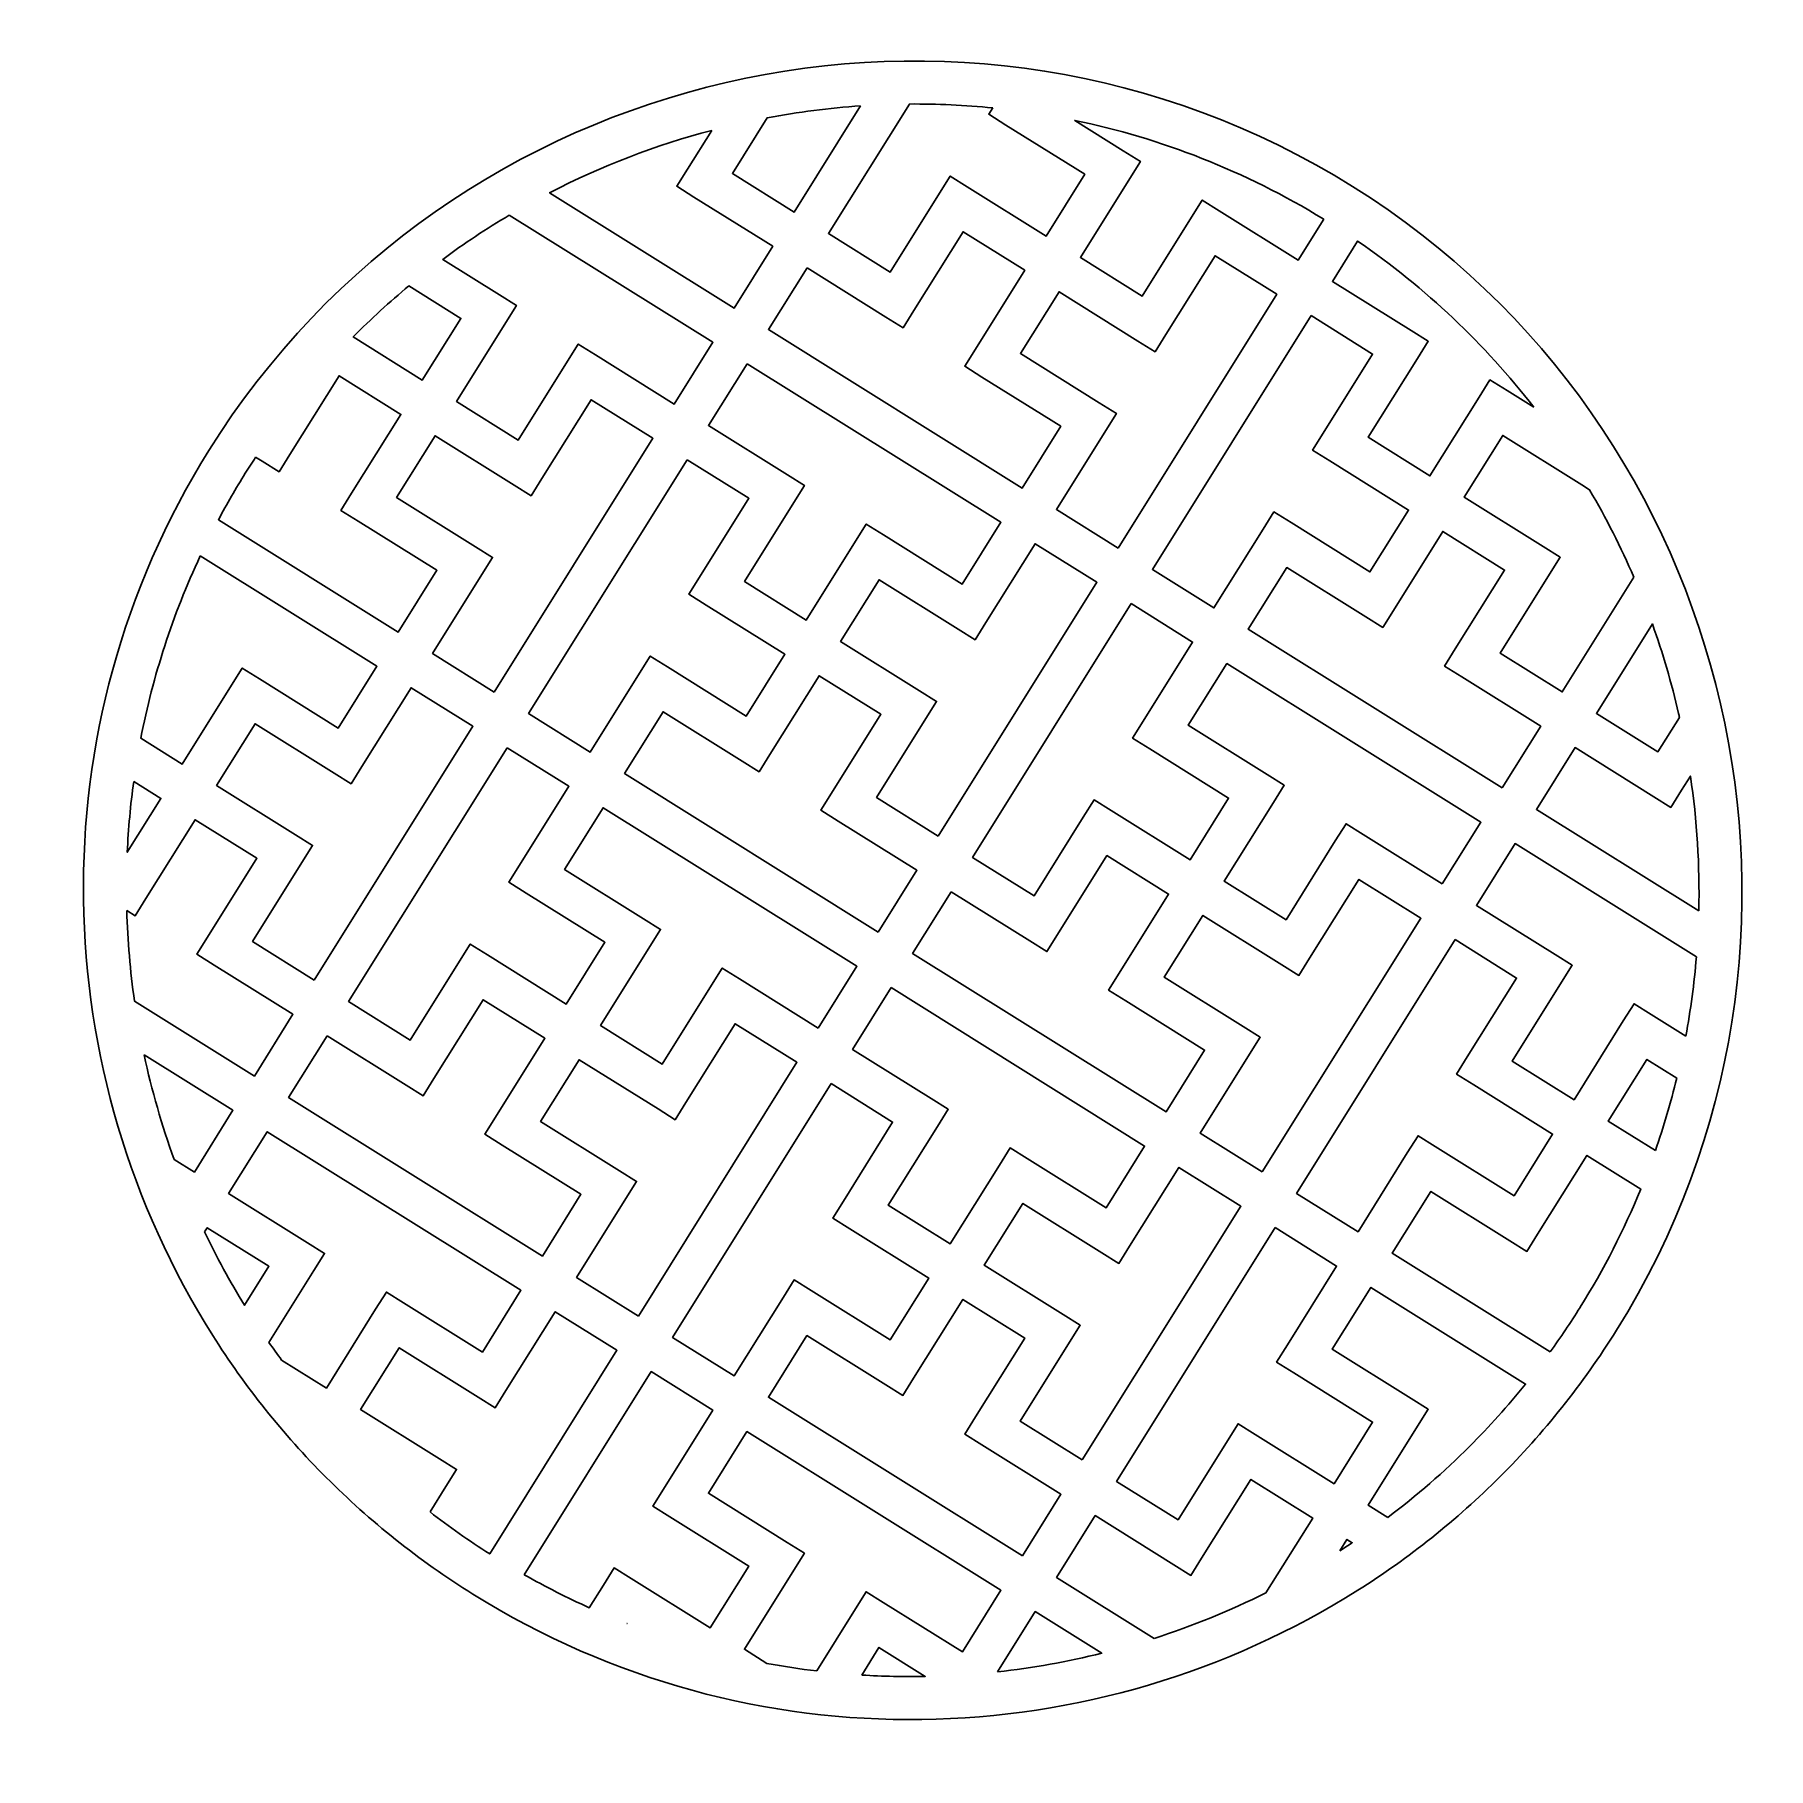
# Model space of a CAD drawing. Header units: centimetres. Extents: x -19.68 to -10.97, y -9.23 to -0.51.
import ezdxf

# ---------------------------------------------------------------- set-up
doc = ezdxf.new("R2010")
doc.units = ezdxf.units.CM
doc.header["$MEASUREMENT"] = 0
doc.layers.add('layer 1', color=7, linetype='Continuous')

msp = doc.modelspace()

# ---------------------------------------------------------------- linework, layer by layer
at = {"layer": 'layer 1', "color": 250}
for points, knots in [([(-13.06073, -1.27615), (-13.06073, -1.27615), (-13.0605, -1.27626), (-13.0605, -1.27626), (-13.0605, -1.27626), (-12.08755, -1.88426), (-11.45176, -2.83496), (-11.21123, -3.87684), (-11.21123, -3.87684), (-10.97074, -4.91847), (-11.12537, -6.05137), (-11.73313, -7.0241), (-11.73313, -7.0241), (-11.73313, -7.0241), (-11.7332, -7.02417), (-11.7332, -7.02417), (-11.7332, -7.02417), (-11.7332, -7.02417), (-11.73331, -7.0244), (-11.73331, -7.0244), (-11.73331, -7.0244), (-11.90343, -7.29662), (-12.10067, -7.54272), (-12.31949, -7.76135), (-12.31949, -7.76135), (-12.53783, -7.97951), (-12.77767, -8.17007), (-13.03343, -8.33173), (-13.03343, -8.33173), (-14.34775, -9.1625), (-16.08064, -9.22691), (-17.48136, -8.35165), (-17.48136, -8.35165), (-17.48136, -8.35165), (-17.48135, -8.35164), (-17.48135, -8.35164), (-17.48135, -8.35164), (-17.48135, -8.35164), (-17.48146, -8.35159), (-17.48146, -8.35159), (-17.48146, -8.35159), (-17.75368, -8.18148), (-17.99977, -7.98423), (-18.21841, -7.76541), (-18.21841, -7.76541), (-18.43657, -7.54707), (-18.62713, -7.30724), (-18.78879, -7.05148), (-18.78879, -7.05148), (-19.61956, -5.73715), (-19.68397, -4.00426), (-18.80871, -2.60354), (-18.80871, -2.60354), (-18.80871, -2.60354), (-18.8087, -2.60355), (-18.8087, -2.60355), (-18.8087, -2.60355), (-18.8087, -2.60355), (-18.80865, -2.60344), (-18.80865, -2.60344), (-18.80865, -2.60344), (-18.20064, -1.63049), (-17.24994, -0.9947), (-16.20806, -0.75416), (-16.20806, -0.75416), (-15.16643, -0.51369), (-14.03354, -0.66831), (-13.0608, -1.27608), (-13.0608, -1.27608), (-13.0608, -1.27608), (-13.06073, -1.27615), (-13.06073, -1.27615)], [0, 0, 0, 0, 0.0526316, 0.0526316, 0.0526316, 0.0526316, 0.1052632, 0.1052632, 0.1052632, 0.1052632, 0.1578947, 0.1578947, 0.1578947, 0.1578947, 0.2105263, 0.2105263, 0.2105263, 0.2105263, 0.2631579, 0.2631579, 0.2631579, 0.2631579, 0.3157895, 0.3157895, 0.3157895, 0.3157895, 0.3684211, 0.3684211, 0.3684211, 0.3684211, 0.4210526, 0.4210526, 0.4210526, 0.4210526, 0.4736842, 0.4736842, 0.4736842, 0.4736842, 0.5263158, 0.5263158, 0.5263158, 0.5263158, 0.5789474, 0.5789474, 0.5789474, 0.5789474, 0.6315789, 0.6315789, 0.6315789, 0.6315789, 0.6842105, 0.6842105, 0.6842105, 0.6842105, 0.7368421, 0.7368421, 0.7368421, 0.7368421, 0.7894737, 0.7894737, 0.7894737, 0.7894737, 0.8421053, 0.8421053, 0.8421053, 0.8421053, 0.8947368, 0.8947368, 0.8947368, 0.8947368, 1, 1, 1, 1]), ([(-14.86833, -0.8815), (-15.00809, -0.86762), (-15.14813, -0.86123), (-15.28784, -0.8622), (-15.28784, -0.8622), (-15.28784, -0.8622), (-15.69441, -1.51285), (-15.69441, -1.51285), (-15.69441, -1.51285), (-15.69441, -1.51285), (-15.38403, -1.70679), (-15.38403, -1.70679), (-15.38403, -1.70679), (-15.38403, -1.70679), (-15.13642, -1.31052), (-15.13642, -1.31052), (-15.13642, -1.31052), (-15.13642, -1.31052), (-15.08254, -1.22429), (-15.08254, -1.22429), (-15.08254, -1.22429), (-15.08254, -1.22429), (-14.99666, -1.27796), (-14.99666, -1.27796), (-14.99666, -1.27796), (-14.99666, -1.27796), (-14.60005, -1.52579), (-14.60005, -1.52579), (-14.60005, -1.52579), (-14.60005, -1.52579), (-14.40611, -1.21541), (-14.40611, -1.21541), (-14.40611, -1.21541), (-14.40611, -1.21541), (-14.80237, -0.9678), (-14.80237, -0.9678), (-14.80237, -0.9678), (-14.80237, -0.9678), (-14.88859, -0.91392), (-14.88859, -0.91392), (-14.88859, -0.91392), (-14.88859, -0.91392), (-14.86833, -0.8815), (-14.86833, -0.8815)], [0, 0, 0, 0, 0.0833333, 0.0833333, 0.0833333, 0.0833333, 0.1666667, 0.1666667, 0.1666667, 0.1666667, 0.25, 0.25, 0.25, 0.25, 0.3333333, 0.3333333, 0.3333333, 0.3333333, 0.4166667, 0.4166667, 0.4166667, 0.4166667, 0.5, 0.5, 0.5, 0.5, 0.5833333, 0.5833333, 0.5833333, 0.5833333, 0.6666667, 0.6666667, 0.6666667, 0.6666667, 0.75, 0.75, 0.75, 0.75, 0.8333333, 0.8333333, 0.8333333, 0.8333333, 1, 1, 1, 1]), ([(-15.53293, -0.87144), (-15.69051, -0.88224), (-15.8472, -0.90238), (-16.00211, -0.93164), (-16.00211, -0.93164), (-16.00211, -0.93164), (-16.1769, -1.21135), (-16.1769, -1.21135), (-16.1769, -1.21135), (-16.1769, -1.21135), (-15.86652, -1.4053), (-15.86652, -1.4053), (-15.86652, -1.4053), (-15.86652, -1.4053), (-15.53293, -0.87144), (-15.53293, -0.87144)], [0, 0, 0, 0, 0.2, 0.2, 0.2, 0.2, 0.4, 0.4, 0.4, 0.4, 0.6, 0.6, 0.6, 0.6, 1, 1, 1, 1]), ([(-13.20523, -1.44087), (-13.60128, -1.1983), (-14.02465, -1.03422), (-14.45672, -0.94447), (-14.45672, -0.94447), (-14.45672, -0.94447), (-14.21267, -1.09697), (-14.21267, -1.09697), (-14.21267, -1.09697), (-14.21267, -1.09697), (-14.12644, -1.15084), (-14.12644, -1.15084), (-14.12644, -1.15084), (-14.12644, -1.15084), (-14.18012, -1.23673), (-14.18012, -1.23673), (-14.18012, -1.23673), (-14.18012, -1.23673), (-14.42794, -1.63334), (-14.42794, -1.63334), (-14.42794, -1.63334), (-14.42794, -1.63334), (-14.11756, -1.82728), (-14.11756, -1.82728), (-14.11756, -1.82728), (-14.11756, -1.82728), (-13.86995, -1.43101), (-13.86995, -1.43101), (-13.86995, -1.43101), (-13.86995, -1.43101), (-13.81607, -1.34479), (-13.81607, -1.34479), (-13.81607, -1.34479), (-13.81607, -1.34479), (-13.73019, -1.39846), (-13.73019, -1.39846), (-13.73019, -1.39846), (-13.73019, -1.39846), (-13.33358, -1.64628), (-13.33358, -1.64628), (-13.33358, -1.64628), (-13.33358, -1.64628), (-13.20523, -1.44087), (-13.20523, -1.44087)], [0, 0, 0, 0, 0.0833333, 0.0833333, 0.0833333, 0.0833333, 0.1666667, 0.1666667, 0.1666667, 0.1666667, 0.25, 0.25, 0.25, 0.25, 0.3333333, 0.3333333, 0.3333333, 0.3333333, 0.4166667, 0.4166667, 0.4166667, 0.4166667, 0.5, 0.5, 0.5, 0.5, 0.5833333, 0.5833333, 0.5833333, 0.5833333, 0.6666667, 0.6666667, 0.6666667, 0.6666667, 0.75, 0.75, 0.75, 0.75, 0.8333333, 0.8333333, 0.8333333, 0.8333333, 1, 1, 1, 1]), ([(-16.2808, -0.99464), (-16.56223, -1.0689), (-16.83575, -1.17378), (-17.09566, -1.30813), (-17.09566, -1.30813), (-17.09566, -1.30813), (-16.16801, -1.88778), (-16.16801, -1.88778), (-16.16801, -1.88778), (-16.16801, -1.88778), (-15.97407, -1.57741), (-15.97407, -1.57741), (-15.97407, -1.57741), (-15.97407, -1.57741), (-16.37033, -1.32979), (-16.37033, -1.32979), (-16.37033, -1.32979), (-16.37033, -1.32979), (-16.45656, -1.27591), (-16.45656, -1.27591), (-16.45656, -1.27591), (-16.45656, -1.27591), (-16.40289, -1.19003), (-16.40289, -1.19003), (-16.40289, -1.19003), (-16.40289, -1.19003), (-16.2808, -0.99464), (-16.2808, -0.99464)], [0, 0, 0, 0, 0.125, 0.125, 0.125, 0.125, 0.25, 0.25, 0.25, 0.25, 0.375, 0.375, 0.375, 0.375, 0.5, 0.5, 0.5, 0.5, 0.625, 0.625, 0.625, 0.625, 0.75, 0.75, 0.75, 0.75, 1, 1, 1, 1]), ([(-17.29855, -1.42066), (-17.4134, -1.48883), (-17.52515, -1.56301), (-17.63323, -1.64309), (-17.63323, -1.64309), (-17.63323, -1.64309), (-17.34859, -1.82095), (-17.34859, -1.82095), (-17.34859, -1.82095), (-17.34859, -1.82095), (-17.26236, -1.87483), (-17.26236, -1.87483), (-17.26236, -1.87483), (-17.26236, -1.87483), (-17.31603, -1.96072), (-17.31603, -1.96072), (-17.31603, -1.96072), (-17.31603, -1.96072), (-17.56386, -2.35732), (-17.56386, -2.35732), (-17.56386, -2.35732), (-17.56386, -2.35732), (-17.25348, -2.55126), (-17.25348, -2.55126), (-17.25348, -2.55126), (-17.25348, -2.55126), (-17.00587, -2.155), (-17.00587, -2.155), (-17.00587, -2.155), (-17.00587, -2.155), (-16.95199, -2.06877), (-16.95199, -2.06877), (-16.95199, -2.06877), (-16.95199, -2.06877), (-16.86611, -2.12244), (-16.86611, -2.12244), (-16.86611, -2.12244), (-16.86611, -2.12244), (-16.4695, -2.37027), (-16.4695, -2.37027), (-16.4695, -2.37027), (-16.4695, -2.37027), (-16.27556, -2.0599), (-16.27556, -2.0599), (-16.27556, -2.0599), (-16.27556, -2.0599), (-17.29855, -1.42066), (-17.29855, -1.42066)], [0, 0, 0, 0, 0.0769231, 0.0769231, 0.0769231, 0.0769231, 0.1538462, 0.1538462, 0.1538462, 0.1538462, 0.2307692, 0.2307692, 0.2307692, 0.2307692, 0.3076923, 0.3076923, 0.3076923, 0.3076923, 0.3846154, 0.3846154, 0.3846154, 0.3846154, 0.4615385, 0.4615385, 0.4615385, 0.4615385, 0.5384615, 0.5384615, 0.5384615, 0.5384615, 0.6153846, 0.6153846, 0.6153846, 0.6153846, 0.6923077, 0.6923077, 0.6923077, 0.6923077, 0.7692308, 0.7692308, 0.7692308, 0.7692308, 0.8461538, 0.8461538, 0.8461538, 0.8461538, 1, 1, 1, 1]), ([(-15.80196, -1.68496), (-15.80196, -1.68496), (-15.9959, -1.99533), (-15.9959, -1.99533), (-15.9959, -1.99533), (-15.9959, -1.99533), (-14.72054, -2.79226), (-14.72054, -2.79226), (-14.72054, -2.79226), (-14.72054, -2.79226), (-14.5266, -2.48188), (-14.5266, -2.48188), (-14.5266, -2.48188), (-14.5266, -2.48188), (-14.92287, -2.23427), (-14.92287, -2.23427), (-14.92287, -2.23427), (-14.92287, -2.23427), (-15.00909, -2.1804), (-15.00909, -2.1804), (-15.00909, -2.1804), (-15.00909, -2.1804), (-14.95543, -2.09451), (-14.95543, -2.09451), (-14.95543, -2.09451), (-14.95543, -2.09451), (-14.7076, -1.6979), (-14.7076, -1.6979), (-14.7076, -1.6979), (-14.7076, -1.6979), (-15.01798, -1.50396), (-15.01798, -1.50396), (-15.01798, -1.50396), (-15.01798, -1.50396), (-15.26558, -1.90022), (-15.26558, -1.90022), (-15.26558, -1.90022), (-15.26558, -1.90022), (-15.31946, -1.98644), (-15.31946, -1.98644), (-15.31946, -1.98644), (-15.31946, -1.98644), (-15.40535, -1.93278), (-15.40535, -1.93278), (-15.40535, -1.93278), (-15.40535, -1.93278), (-15.80196, -1.68496), (-15.80196, -1.68496)], [0, 0, 0, 0, 0.0769231, 0.0769231, 0.0769231, 0.0769231, 0.1538462, 0.1538462, 0.1538462, 0.1538462, 0.2307692, 0.2307692, 0.2307692, 0.2307692, 0.3076923, 0.3076923, 0.3076923, 0.3076923, 0.3846154, 0.3846154, 0.3846154, 0.3846154, 0.4615385, 0.4615385, 0.4615385, 0.4615385, 0.5384615, 0.5384615, 0.5384615, 0.5384615, 0.6153846, 0.6153846, 0.6153846, 0.6153846, 0.6923077, 0.6923077, 0.6923077, 0.6923077, 0.7692308, 0.7692308, 0.7692308, 0.7692308, 0.8461538, 0.8461538, 0.8461538, 0.8461538, 1, 1, 1, 1]), ([(-12.14988, -2.38594), (-12.39437, -2.07004), (-12.69046, -1.7872), (-13.03489, -1.55126), (-13.03489, -1.55126), (-13.03489, -1.55126), (-13.16147, -1.75383), (-13.16147, -1.75383), (-13.16147, -1.75383), (-13.16147, -1.75383), (-12.76641, -2.00069), (-12.76641, -2.00069), (-12.76641, -2.00069), (-12.76641, -2.00069), (-12.68018, -2.05457), (-12.68018, -2.05457), (-12.68018, -2.05457), (-12.68018, -2.05457), (-12.73385, -2.14046), (-12.73385, -2.14046), (-12.73385, -2.14046), (-12.73385, -2.14046), (-12.98168, -2.53706), (-12.98168, -2.53706), (-12.98168, -2.53706), (-12.98168, -2.53706), (-12.6713, -2.731), (-12.6713, -2.731), (-12.6713, -2.731), (-12.6713, -2.731), (-12.42369, -2.33474), (-12.42369, -2.33474), (-12.42369, -2.33474), (-12.42369, -2.33474), (-12.36981, -2.24851), (-12.36981, -2.24851), (-12.36981, -2.24851), (-12.36981, -2.24851), (-12.28393, -2.30218), (-12.28393, -2.30218), (-12.28393, -2.30218), (-12.28393, -2.30218), (-12.14988, -2.38594), (-12.14988, -2.38594)], [0, 0, 0, 0, 0.0833333, 0.0833333, 0.0833333, 0.0833333, 0.1666667, 0.1666667, 0.1666667, 0.1666667, 0.25, 0.25, 0.25, 0.25, 0.3333333, 0.3333333, 0.3333333, 0.3333333, 0.4166667, 0.4166667, 0.4166667, 0.4166667, 0.5, 0.5, 0.5, 0.5, 0.5833333, 0.5833333, 0.5833333, 0.5833333, 0.6666667, 0.6666667, 0.6666667, 0.6666667, 0.75, 0.75, 0.75, 0.75, 0.8333333, 0.8333333, 0.8333333, 0.8333333, 1, 1, 1, 1]), ([(-14.23806, -3.09375), (-14.23806, -3.09375), (-13.44113, -1.8184), (-13.44113, -1.8184), (-13.44113, -1.8184), (-13.44113, -1.8184), (-13.75151, -1.62445), (-13.75151, -1.62445), (-13.75151, -1.62445), (-13.75151, -1.62445), (-13.99911, -2.02072), (-13.99911, -2.02072), (-13.99911, -2.02072), (-13.99911, -2.02072), (-14.05299, -2.10694), (-14.05299, -2.10694), (-14.05299, -2.10694), (-14.05299, -2.10694), (-14.13888, -2.05327), (-14.13888, -2.05327), (-14.13888, -2.05327), (-14.13888, -2.05327), (-14.53548, -1.80545), (-14.53548, -1.80545), (-14.53548, -1.80545), (-14.53548, -1.80545), (-14.72943, -2.11583), (-14.72943, -2.11583), (-14.72943, -2.11583), (-14.72943, -2.11583), (-14.33316, -2.36343), (-14.33316, -2.36343), (-14.33316, -2.36343), (-14.33316, -2.36343), (-14.24693, -2.41731), (-14.24693, -2.41731), (-14.24693, -2.41731), (-14.24693, -2.41731), (-14.3006, -2.5032), (-14.3006, -2.5032), (-14.3006, -2.5032), (-14.3006, -2.5032), (-14.54843, -2.89981), (-14.54843, -2.89981), (-14.54843, -2.89981), (-14.54843, -2.89981), (-14.23806, -3.09375), (-14.23806, -3.09375)], [0, 0, 0, 0, 0.0769231, 0.0769231, 0.0769231, 0.0769231, 0.1538462, 0.1538462, 0.1538462, 0.1538462, 0.2307692, 0.2307692, 0.2307692, 0.2307692, 0.3076923, 0.3076923, 0.3076923, 0.3076923, 0.3846154, 0.3846154, 0.3846154, 0.3846154, 0.4615385, 0.4615385, 0.4615385, 0.4615385, 0.5384615, 0.5384615, 0.5384615, 0.5384615, 0.6153846, 0.6153846, 0.6153846, 0.6153846, 0.6923077, 0.6923077, 0.6923077, 0.6923077, 0.7692308, 0.7692308, 0.7692308, 0.7692308, 0.8461538, 0.8461538, 0.8461538, 0.8461538, 1, 1, 1, 1]), ([(-17.80303, -1.77631), (-17.89999, -1.85677), (-17.99353, -1.94229), (-18.08322, -2.03279), (-18.08322, -2.03279), (-18.08322, -2.03279), (-17.73597, -2.24978), (-17.73597, -2.24978), (-17.73597, -2.24978), (-17.73597, -2.24978), (-17.54203, -1.9394), (-17.54203, -1.9394), (-17.54203, -1.9394), (-17.54203, -1.9394), (-17.80303, -1.77631), (-17.80303, -1.77631)], [0, 0, 0, 0, 0.2, 0.2, 0.2, 0.2, 0.4, 0.4, 0.4, 0.4, 0.6, 0.6, 0.6, 0.6, 1, 1, 1, 1]), ([(-13.26902, -1.92594), (-13.26902, -1.92594), (-14.06594, -3.2013), (-14.06594, -3.2013), (-14.06594, -3.2013), (-14.06594, -3.2013), (-13.75678, -3.39448), (-13.75678, -3.39448), (-13.75678, -3.39448), (-13.75678, -3.39448), (-13.50917, -2.99823), (-13.50917, -2.99823), (-13.50917, -2.99823), (-13.50917, -2.99823), (-13.45528, -2.912), (-13.45528, -2.912), (-13.45528, -2.912), (-13.45528, -2.912), (-13.3694, -2.96567), (-13.3694, -2.96567), (-13.3694, -2.96567), (-13.3694, -2.96567), (-12.9728, -3.21349), (-12.9728, -3.21349), (-12.9728, -3.21349), (-12.9728, -3.21349), (-12.77885, -2.90312), (-12.77885, -2.90312), (-12.77885, -2.90312), (-12.77885, -2.90312), (-13.17512, -2.6555), (-13.17512, -2.6555), (-13.17512, -2.6555), (-13.17512, -2.6555), (-13.26134, -2.60162), (-13.26134, -2.60162), (-13.26134, -2.60162), (-13.26134, -2.60162), (-13.20768, -2.51574), (-13.20768, -2.51574), (-13.20768, -2.51574), (-13.20768, -2.51574), (-12.95985, -2.11914), (-12.95985, -2.11914), (-12.95985, -2.11914), (-12.95985, -2.11914), (-13.26902, -1.92594), (-13.26902, -1.92594)], [0, 0, 0, 0, 0.0769231, 0.0769231, 0.0769231, 0.0769231, 0.1538462, 0.1538462, 0.1538462, 0.1538462, 0.2307692, 0.2307692, 0.2307692, 0.2307692, 0.3076923, 0.3076923, 0.3076923, 0.3076923, 0.3846154, 0.3846154, 0.3846154, 0.3846154, 0.4615385, 0.4615385, 0.4615385, 0.4615385, 0.5384615, 0.5384615, 0.5384615, 0.5384615, 0.6153846, 0.6153846, 0.6153846, 0.6153846, 0.6923077, 0.6923077, 0.6923077, 0.6923077, 0.7692308, 0.7692308, 0.7692308, 0.7692308, 0.8461538, 0.8461538, 0.8461538, 0.8461538, 1, 1, 1, 1]), ([(-16.10344, -2.16745), (-16.10344, -2.16745), (-16.29739, -2.47781), (-16.29739, -2.47781), (-16.29739, -2.47781), (-16.29739, -2.47781), (-15.90113, -2.72543), (-15.90113, -2.72543), (-15.90113, -2.72543), (-15.90113, -2.72543), (-15.8149, -2.77931), (-15.8149, -2.77931), (-15.8149, -2.77931), (-15.8149, -2.77931), (-15.86857, -2.86519), (-15.86857, -2.86519), (-15.86857, -2.86519), (-15.86857, -2.86519), (-16.11639, -3.26179), (-16.11639, -3.26179), (-16.11639, -3.26179), (-16.11639, -3.26179), (-15.80602, -3.45574), (-15.80602, -3.45574), (-15.80602, -3.45574), (-15.80602, -3.45574), (-15.55841, -3.05948), (-15.55841, -3.05948), (-15.55841, -3.05948), (-15.55841, -3.05948), (-15.50452, -2.97325), (-15.50452, -2.97325), (-15.50452, -2.97325), (-15.50452, -2.97325), (-15.41864, -3.02692), (-15.41864, -3.02692), (-15.41864, -3.02692), (-15.41864, -3.02692), (-15.02204, -3.27475), (-15.02204, -3.27475), (-15.02204, -3.27475), (-15.02204, -3.27475), (-14.82809, -2.96437), (-14.82809, -2.96437), (-14.82809, -2.96437), (-14.82809, -2.96437), (-16.10344, -2.16745), (-16.10344, -2.16745)], [0, 0, 0, 0, 0.0769231, 0.0769231, 0.0769231, 0.0769231, 0.1538462, 0.1538462, 0.1538462, 0.1538462, 0.2307692, 0.2307692, 0.2307692, 0.2307692, 0.3076923, 0.3076923, 0.3076923, 0.3076923, 0.3846154, 0.3846154, 0.3846154, 0.3846154, 0.4615385, 0.4615385, 0.4615385, 0.4615385, 0.5384615, 0.5384615, 0.5384615, 0.5384615, 0.6153846, 0.6153846, 0.6153846, 0.6153846, 0.6923077, 0.6923077, 0.6923077, 0.6923077, 0.7692308, 0.7692308, 0.7692308, 0.7692308, 0.8461538, 0.8461538, 0.8461538, 0.8461538, 1, 1, 1, 1]), ([(-18.57328, -2.63677), (-18.59086, -2.66344), (-18.60819, -2.69036), (-18.62521, -2.71759), (-18.62521, -2.71759), (-18.62521, -2.71759), (-18.62522, -2.71759), (-18.62522, -2.71759), (-18.62522, -2.71759), (-18.62522, -2.71759), (-18.62527, -2.7177), (-18.62527, -2.7177), (-18.62527, -2.7177), (-18.67331, -2.79458), (-18.71828, -2.87257), (-18.76034, -2.95144), (-18.76034, -2.95144), (-18.76034, -2.95144), (-17.85646, -3.51624), (-17.85646, -3.51624), (-17.85646, -3.51624), (-17.85646, -3.51624), (-17.66252, -3.20587), (-17.66252, -3.20587), (-17.66252, -3.20587), (-17.66252, -3.20587), (-18.05879, -2.95826), (-18.05879, -2.95826), (-18.05879, -2.95826), (-18.05879, -2.95826), (-18.14501, -2.90437), (-18.14501, -2.90437), (-18.14501, -2.90437), (-18.14501, -2.90437), (-18.09135, -2.81849), (-18.09135, -2.81849), (-18.09135, -2.81849), (-18.09135, -2.81849), (-17.84352, -2.42189), (-17.84352, -2.42189), (-17.84352, -2.42189), (-17.84352, -2.42189), (-18.1539, -2.22795), (-18.1539, -2.22795), (-18.1539, -2.22795), (-18.1539, -2.22795), (-18.40151, -2.62421), (-18.40151, -2.62421), (-18.40151, -2.62421), (-18.40151, -2.62421), (-18.45539, -2.71043), (-18.45539, -2.71043), (-18.45539, -2.71043), (-18.45539, -2.71043), (-18.54127, -2.65677), (-18.54127, -2.65677), (-18.54127, -2.65677), (-18.54127, -2.65677), (-18.57328, -2.63677), (-18.57328, -2.63677)], [0, 0, 0, 0, 0.0625, 0.0625, 0.0625, 0.0625, 0.125, 0.125, 0.125, 0.125, 0.1875, 0.1875, 0.1875, 0.1875, 0.25, 0.25, 0.25, 0.25, 0.3125, 0.3125, 0.3125, 0.3125, 0.375, 0.375, 0.375, 0.375, 0.4375, 0.4375, 0.4375, 0.4375, 0.5, 0.5, 0.5, 0.5, 0.5625, 0.5625, 0.5625, 0.5625, 0.625, 0.625, 0.625, 0.625, 0.6875, 0.6875, 0.6875, 0.6875, 0.75, 0.75, 0.75, 0.75, 0.8125, 0.8125, 0.8125, 0.8125, 0.875, 0.875, 0.875, 0.875, 1, 1, 1, 1]), ([(-17.37398, -3.81774), (-17.37398, -3.81774), (-16.57705, -2.54238), (-16.57705, -2.54238), (-16.57705, -2.54238), (-16.57705, -2.54238), (-16.88743, -2.34843), (-16.88743, -2.34843), (-16.88743, -2.34843), (-16.88743, -2.34843), (-17.13504, -2.7447), (-17.13504, -2.7447), (-17.13504, -2.7447), (-17.13504, -2.7447), (-17.18892, -2.83092), (-17.18892, -2.83092), (-17.18892, -2.83092), (-17.18892, -2.83092), (-17.27481, -2.77726), (-17.27481, -2.77726), (-17.27481, -2.77726), (-17.27481, -2.77726), (-17.67141, -2.52943), (-17.67141, -2.52943), (-17.67141, -2.52943), (-17.67141, -2.52943), (-17.86535, -2.83981), (-17.86535, -2.83981), (-17.86535, -2.83981), (-17.86535, -2.83981), (-17.46909, -3.08742), (-17.46909, -3.08742), (-17.46909, -3.08742), (-17.46909, -3.08742), (-17.38286, -3.1413), (-17.38286, -3.1413), (-17.38286, -3.1413), (-17.38286, -3.1413), (-17.43653, -3.22719), (-17.43653, -3.22719), (-17.43653, -3.22719), (-17.43653, -3.22719), (-17.68435, -3.62379), (-17.68435, -3.62379), (-17.68435, -3.62379), (-17.68435, -3.62379), (-17.37398, -3.81774), (-17.37398, -3.81774)], [0, 0, 0, 0, 0.0769231, 0.0769231, 0.0769231, 0.0769231, 0.1538462, 0.1538462, 0.1538462, 0.1538462, 0.2307692, 0.2307692, 0.2307692, 0.2307692, 0.3076923, 0.3076923, 0.3076923, 0.3076923, 0.3846154, 0.3846154, 0.3846154, 0.3846154, 0.4615385, 0.4615385, 0.4615385, 0.4615385, 0.5384615, 0.5384615, 0.5384615, 0.5384615, 0.6153846, 0.6153846, 0.6153846, 0.6153846, 0.6923077, 0.6923077, 0.6923077, 0.6923077, 0.7692308, 0.7692308, 0.7692308, 0.7692308, 0.8461538, 0.8461538, 0.8461538, 0.8461538, 1, 1, 1, 1]), ([(-11.64626, -3.24054), (-11.71128, -3.08982), (-11.78572, -2.94283), (-11.86936, -2.80056), (-11.86936, -2.80056), (-11.86936, -2.80056), (-11.90865, -2.776), (-11.90865, -2.776), (-11.90865, -2.776), (-11.90865, -2.776), (-12.30525, -2.52818), (-12.30525, -2.52818), (-12.30525, -2.52818), (-12.30525, -2.52818), (-12.49919, -2.83855), (-12.49919, -2.83855), (-12.49919, -2.83855), (-12.49919, -2.83855), (-12.10293, -3.08617), (-12.10293, -3.08617), (-12.10293, -3.08617), (-12.10293, -3.08617), (-12.0167, -3.14005), (-12.0167, -3.14005), (-12.0167, -3.14005), (-12.0167, -3.14005), (-12.07037, -3.22594), (-12.07037, -3.22594), (-12.07037, -3.22594), (-12.07037, -3.22594), (-12.3182, -3.62253), (-12.3182, -3.62253), (-12.3182, -3.62253), (-12.3182, -3.62253), (-12.00662, -3.81723), (-12.00662, -3.81723), (-12.00662, -3.81723), (-12.00662, -3.81723), (-11.64626, -3.24054), (-11.64626, -3.24054)], [0, 0, 0, 0, 0.0909091, 0.0909091, 0.0909091, 0.0909091, 0.1818182, 0.1818182, 0.1818182, 0.1818182, 0.2727273, 0.2727273, 0.2727273, 0.2727273, 0.3636364, 0.3636364, 0.3636364, 0.3636364, 0.4545455, 0.4545455, 0.4545455, 0.4545455, 0.5454545, 0.5454545, 0.5454545, 0.5454545, 0.6363636, 0.6363636, 0.6363636, 0.6363636, 0.7272727, 0.7272727, 0.7272727, 0.7272727, 0.8181818, 0.8181818, 0.8181818, 0.8181818, 1, 1, 1, 1]), ([(-16.40494, -2.64993), (-16.40494, -2.64993), (-17.20186, -3.92529), (-17.20186, -3.92529), (-17.20186, -3.92529), (-17.20186, -3.92529), (-16.8915, -4.11922), (-16.8915, -4.11922), (-16.8915, -4.11922), (-16.8915, -4.11922), (-16.64388, -3.72296), (-16.64388, -3.72296), (-16.64388, -3.72296), (-16.64388, -3.72296), (-16.59, -3.63673), (-16.59, -3.63673), (-16.59, -3.63673), (-16.59, -3.63673), (-16.50411, -3.6904), (-16.50411, -3.6904), (-16.50411, -3.6904), (-16.50411, -3.6904), (-16.10752, -3.93823), (-16.10752, -3.93823), (-16.10752, -3.93823), (-16.10752, -3.93823), (-15.91357, -3.62786), (-15.91357, -3.62786), (-15.91357, -3.62786), (-15.91357, -3.62786), (-16.30983, -3.38024), (-16.30983, -3.38024), (-16.30983, -3.38024), (-16.30983, -3.38024), (-16.39606, -3.32635), (-16.39606, -3.32635), (-16.39606, -3.32635), (-16.39606, -3.32635), (-16.34239, -3.24047), (-16.34239, -3.24047), (-16.34239, -3.24047), (-16.34239, -3.24047), (-16.09457, -2.84387), (-16.09457, -2.84387), (-16.09457, -2.84387), (-16.09457, -2.84387), (-16.40494, -2.64993), (-16.40494, -2.64993)], [0, 0, 0, 0, 0.0769231, 0.0769231, 0.0769231, 0.0769231, 0.1538462, 0.1538462, 0.1538462, 0.1538462, 0.2307692, 0.2307692, 0.2307692, 0.2307692, 0.3076923, 0.3076923, 0.3076923, 0.3076923, 0.3846154, 0.3846154, 0.3846154, 0.3846154, 0.4615385, 0.4615385, 0.4615385, 0.4615385, 0.5384615, 0.5384615, 0.5384615, 0.5384615, 0.6153846, 0.6153846, 0.6153846, 0.6153846, 0.6923077, 0.6923077, 0.6923077, 0.6923077, 0.7692308, 0.7692308, 0.7692308, 0.7692308, 0.8461538, 0.8461538, 0.8461538, 0.8461538, 1, 1, 1, 1]), ([(-12.30811, -4.29972), (-12.30811, -4.29972), (-12.11416, -3.98934), (-12.11416, -3.98934), (-12.11416, -3.98934), (-12.11416, -3.98934), (-12.51163, -3.74098), (-12.51163, -3.74098), (-12.51163, -3.74098), (-12.51163, -3.74098), (-12.59786, -3.68709), (-12.59786, -3.68709), (-12.59786, -3.68709), (-12.59786, -3.68709), (-12.54419, -3.60121), (-12.54419, -3.60121), (-12.54419, -3.60121), (-12.54419, -3.60121), (-12.29637, -3.20461), (-12.29637, -3.20461), (-12.29637, -3.20461), (-12.29637, -3.20461), (-12.60674, -3.01066), (-12.60674, -3.01066), (-12.60674, -3.01066), (-12.60674, -3.01066), (-12.85435, -3.40693), (-12.85435, -3.40693), (-12.85435, -3.40693), (-12.85435, -3.40693), (-12.90823, -3.49315), (-12.90823, -3.49315), (-12.90823, -3.49315), (-12.90823, -3.49315), (-12.99412, -3.43948), (-12.99412, -3.43948), (-12.99412, -3.43948), (-12.99412, -3.43948), (-13.39072, -3.19166), (-13.39072, -3.19166), (-13.39072, -3.19166), (-13.39072, -3.19166), (-13.58467, -3.50203), (-13.58467, -3.50203), (-13.58467, -3.50203), (-13.58467, -3.50203), (-12.30811, -4.29972), (-12.30811, -4.29972)], [0, 0, 0, 0, 0.0769231, 0.0769231, 0.0769231, 0.0769231, 0.1538462, 0.1538462, 0.1538462, 0.1538462, 0.2307692, 0.2307692, 0.2307692, 0.2307692, 0.3076923, 0.3076923, 0.3076923, 0.3076923, 0.3846154, 0.3846154, 0.3846154, 0.3846154, 0.4615385, 0.4615385, 0.4615385, 0.4615385, 0.5384615, 0.5384615, 0.5384615, 0.5384615, 0.6153846, 0.6153846, 0.6153846, 0.6153846, 0.6923077, 0.6923077, 0.6923077, 0.6923077, 0.7692308, 0.7692308, 0.7692308, 0.7692308, 0.8461538, 0.8461538, 0.8461538, 0.8461538, 1, 1, 1, 1]), ([(-18.85164, -3.1337), (-18.99069, -3.4302), (-19.08982, -3.73775), (-19.15037, -4.04948), (-19.15037, -4.04948), (-19.15037, -4.04948), (-18.94194, -4.17972), (-18.94194, -4.17972), (-18.94194, -4.17972), (-18.94194, -4.17972), (-18.69433, -3.78346), (-18.69433, -3.78346), (-18.69433, -3.78346), (-18.69433, -3.78346), (-18.64044, -3.69723), (-18.64044, -3.69723), (-18.64044, -3.69723), (-18.64044, -3.69723), (-18.55456, -3.7509), (-18.55456, -3.7509), (-18.55456, -3.7509), (-18.55456, -3.7509), (-18.15796, -3.99873), (-18.15796, -3.99873), (-18.15796, -3.99873), (-18.15796, -3.99873), (-17.96401, -3.68836), (-17.96401, -3.68836), (-17.96401, -3.68836), (-17.96401, -3.68836), (-18.85164, -3.1337), (-18.85164, -3.1337)], [0, 0, 0, 0, 0.1111111, 0.1111111, 0.1111111, 0.1111111, 0.2222222, 0.2222222, 0.2222222, 0.2222222, 0.3333333, 0.3333333, 0.3333333, 0.3333333, 0.4444444, 0.4444444, 0.4444444, 0.4444444, 0.5555556, 0.5555556, 0.5555556, 0.5555556, 0.6666667, 0.6666667, 0.6666667, 0.6666667, 0.7777778, 0.7777778, 0.7777778, 0.7777778, 1, 1, 1, 1]), ([(-15.14254, -4.54122), (-15.14254, -4.54122), (-14.34561, -3.26586), (-14.34561, -3.26586), (-14.34561, -3.26586), (-14.34561, -3.26586), (-14.65598, -3.07192), (-14.65598, -3.07192), (-14.65598, -3.07192), (-14.65598, -3.07192), (-14.90359, -3.46819), (-14.90359, -3.46819), (-14.90359, -3.46819), (-14.90359, -3.46819), (-14.95747, -3.55441), (-14.95747, -3.55441), (-14.95747, -3.55441), (-14.95747, -3.55441), (-15.04336, -3.50074), (-15.04336, -3.50074), (-15.04336, -3.50074), (-15.04336, -3.50074), (-15.43996, -3.25291), (-15.43996, -3.25291), (-15.43996, -3.25291), (-15.43996, -3.25291), (-15.63391, -3.56329), (-15.63391, -3.56329), (-15.63391, -3.56329), (-15.63391, -3.56329), (-15.23764, -3.8109), (-15.23764, -3.8109), (-15.23764, -3.8109), (-15.23764, -3.8109), (-15.15142, -3.86478), (-15.15142, -3.86478), (-15.15142, -3.86478), (-15.15142, -3.86478), (-15.20509, -3.95067), (-15.20509, -3.95067), (-15.20509, -3.95067), (-15.20509, -3.95067), (-15.45291, -4.34727), (-15.45291, -4.34727), (-15.45291, -4.34727), (-15.45291, -4.34727), (-15.14254, -4.54122), (-15.14254, -4.54122)], [0, 0, 0, 0, 0.0769231, 0.0769231, 0.0769231, 0.0769231, 0.1538462, 0.1538462, 0.1538462, 0.1538462, 0.2307692, 0.2307692, 0.2307692, 0.2307692, 0.3076923, 0.3076923, 0.3076923, 0.3076923, 0.3846154, 0.3846154, 0.3846154, 0.3846154, 0.4615385, 0.4615385, 0.4615385, 0.4615385, 0.5384615, 0.5384615, 0.5384615, 0.5384615, 0.6153846, 0.6153846, 0.6153846, 0.6153846, 0.6923077, 0.6923077, 0.6923077, 0.6923077, 0.7692308, 0.7692308, 0.7692308, 0.7692308, 0.8461538, 0.8461538, 0.8461538, 0.8461538, 1, 1, 1, 1]), ([(-14.17349, -3.37341), (-14.17349, -3.37341), (-14.97043, -4.64877), (-14.97043, -4.64877), (-14.97043, -4.64877), (-14.97043, -4.64877), (-14.66125, -4.84195), (-14.66125, -4.84195), (-14.66125, -4.84195), (-14.66125, -4.84195), (-14.41364, -4.44569), (-14.41364, -4.44569), (-14.41364, -4.44569), (-14.41364, -4.44569), (-14.35976, -4.35946), (-14.35976, -4.35946), (-14.35976, -4.35946), (-14.35976, -4.35946), (-14.27388, -4.41313), (-14.27388, -4.41313), (-14.27388, -4.41313), (-14.27388, -4.41313), (-13.87727, -4.66095), (-13.87727, -4.66095), (-13.87727, -4.66095), (-13.87727, -4.66095), (-13.68333, -4.35058), (-13.68333, -4.35058), (-13.68333, -4.35058), (-13.68333, -4.35058), (-14.07959, -4.10297), (-14.07959, -4.10297), (-14.07959, -4.10297), (-14.07959, -4.10297), (-14.16581, -4.04908), (-14.16581, -4.04908), (-14.16581, -4.04908), (-14.16581, -4.04908), (-14.11215, -3.9632), (-14.11215, -3.9632), (-14.11215, -3.9632), (-14.11215, -3.9632), (-13.86433, -3.5666), (-13.86433, -3.5666), (-13.86433, -3.5666), (-13.86433, -3.5666), (-14.17349, -3.37341), (-14.17349, -3.37341)], [0, 0, 0, 0, 0.0769231, 0.0769231, 0.0769231, 0.0769231, 0.1538462, 0.1538462, 0.1538462, 0.1538462, 0.2307692, 0.2307692, 0.2307692, 0.2307692, 0.3076923, 0.3076923, 0.3076923, 0.3076923, 0.3846154, 0.3846154, 0.3846154, 0.3846154, 0.4615385, 0.4615385, 0.4615385, 0.4615385, 0.5384615, 0.5384615, 0.5384615, 0.5384615, 0.6153846, 0.6153846, 0.6153846, 0.6153846, 0.6923077, 0.6923077, 0.6923077, 0.6923077, 0.7692308, 0.7692308, 0.7692308, 0.7692308, 0.8461538, 0.8461538, 0.8461538, 0.8461538, 1, 1, 1, 1]), ([(-11.42171, -3.92505), (-11.45686, -3.7728), (-11.50092, -3.62262), (-11.55368, -3.47536), (-11.55368, -3.47536), (-11.55368, -3.47536), (-11.8345, -3.92478), (-11.8345, -3.92478), (-11.8345, -3.92478), (-11.8345, -3.92478), (-11.52533, -4.11797), (-11.52533, -4.11797), (-11.52533, -4.11797), (-11.52533, -4.11797), (-11.41724, -3.94497), (-11.41724, -3.94497), (-11.41724, -3.94497), (-11.41874, -3.93833), (-11.42018, -3.93168), (-11.42171, -3.92505)], [0, 0, 0, 0, 0.1666667, 0.1666667, 0.1666667, 0.1666667, 0.3333333, 0.3333333, 0.3333333, 0.3333333, 0.5, 0.5, 0.5, 0.5, 0.6666667, 0.6666667, 0.6666667, 0.6666667, 1, 1, 1, 1]), ([(-15.44403, -5.0237), (-15.44403, -5.0237), (-15.25008, -4.71333), (-15.25008, -4.71333), (-15.25008, -4.71333), (-15.25008, -4.71333), (-15.64635, -4.46572), (-15.64635, -4.46572), (-15.64635, -4.46572), (-15.64635, -4.46572), (-15.73257, -4.41183), (-15.73257, -4.41183), (-15.73257, -4.41183), (-15.73257, -4.41183), (-15.67891, -4.32595), (-15.67891, -4.32595), (-15.67891, -4.32595), (-15.67891, -4.32595), (-15.43108, -3.92935), (-15.43108, -3.92935), (-15.43108, -3.92935), (-15.43108, -3.92935), (-15.74146, -3.7354), (-15.74146, -3.7354), (-15.74146, -3.7354), (-15.74146, -3.7354), (-15.98907, -4.13167), (-15.98907, -4.13167), (-15.98907, -4.13167), (-15.98907, -4.13167), (-16.04295, -4.21789), (-16.04295, -4.21789), (-16.04295, -4.21789), (-16.04295, -4.21789), (-16.12884, -4.16423), (-16.12884, -4.16423), (-16.12884, -4.16423), (-16.12884, -4.16423), (-16.52543, -3.9164), (-16.52543, -3.9164), (-16.52543, -3.9164), (-16.52543, -3.9164), (-16.71938, -4.22677), (-16.71938, -4.22677), (-16.71938, -4.22677), (-16.71938, -4.22677), (-15.44403, -5.0237), (-15.44403, -5.0237)], [0, 0, 0, 0, 0.0769231, 0.0769231, 0.0769231, 0.0769231, 0.1538462, 0.1538462, 0.1538462, 0.1538462, 0.2307692, 0.2307692, 0.2307692, 0.2307692, 0.3076923, 0.3076923, 0.3076923, 0.3076923, 0.3846154, 0.3846154, 0.3846154, 0.3846154, 0.4615385, 0.4615385, 0.4615385, 0.4615385, 0.5384615, 0.5384615, 0.5384615, 0.5384615, 0.6153846, 0.6153846, 0.6153846, 0.6153846, 0.6923077, 0.6923077, 0.6923077, 0.6923077, 0.7692308, 0.7692308, 0.7692308, 0.7692308, 0.8461538, 0.8461538, 0.8461538, 0.8461538, 1, 1, 1, 1]), ([(-12.6096, -4.7822), (-12.6096, -4.7822), (-12.41566, -4.47183), (-12.41566, -4.47183), (-12.41566, -4.47183), (-12.41566, -4.47183), (-13.69222, -3.67415), (-13.69222, -3.67415), (-13.69222, -3.67415), (-13.69222, -3.67415), (-13.88616, -3.98452), (-13.88616, -3.98452), (-13.88616, -3.98452), (-13.88616, -3.98452), (-13.48989, -4.23213), (-13.48989, -4.23213), (-13.48989, -4.23213), (-13.48989, -4.23213), (-13.40366, -4.28601), (-13.40366, -4.28601), (-13.40366, -4.28601), (-13.40366, -4.28601), (-13.45734, -4.3719), (-13.45734, -4.3719), (-13.45734, -4.3719), (-13.45734, -4.3719), (-13.70516, -4.7685), (-13.70516, -4.7685), (-13.70516, -4.7685), (-13.70516, -4.7685), (-13.39478, -4.96244), (-13.39478, -4.96244), (-13.39478, -4.96244), (-13.39478, -4.96244), (-13.14717, -4.56618), (-13.14717, -4.56618), (-13.14717, -4.56618), (-13.14717, -4.56618), (-13.09329, -4.47995), (-13.09329, -4.47995), (-13.09329, -4.47995), (-13.09329, -4.47995), (-13.00741, -4.53362), (-13.00741, -4.53362), (-13.00741, -4.53362), (-13.00741, -4.53362), (-12.6096, -4.7822), (-12.6096, -4.7822)], [0, 0, 0, 0, 0.0769231, 0.0769231, 0.0769231, 0.0769231, 0.1538462, 0.1538462, 0.1538462, 0.1538462, 0.2307692, 0.2307692, 0.2307692, 0.2307692, 0.3076923, 0.3076923, 0.3076923, 0.3076923, 0.3846154, 0.3846154, 0.3846154, 0.3846154, 0.4615385, 0.4615385, 0.4615385, 0.4615385, 0.5384615, 0.5384615, 0.5384615, 0.5384615, 0.6153846, 0.6153846, 0.6153846, 0.6153846, 0.6923077, 0.6923077, 0.6923077, 0.6923077, 0.7692308, 0.7692308, 0.7692308, 0.7692308, 0.8461538, 0.8461538, 0.8461538, 0.8461538, 1, 1, 1, 1]), ([(-18.27846, -5.26521), (-18.27846, -5.26521), (-17.48152, -3.98985), (-17.48152, -3.98985), (-17.48152, -3.98985), (-17.48152, -3.98985), (-17.7919, -3.79591), (-17.7919, -3.79591), (-17.7919, -3.79591), (-17.7919, -3.79591), (-18.03951, -4.19216), (-18.03951, -4.19216), (-18.03951, -4.19216), (-18.03951, -4.19216), (-18.09339, -4.27839), (-18.09339, -4.27839), (-18.09339, -4.27839), (-18.09339, -4.27839), (-18.17928, -4.22472), (-18.17928, -4.22472), (-18.17928, -4.22472), (-18.17928, -4.22472), (-18.57588, -3.9769), (-18.57588, -3.9769), (-18.57588, -3.9769), (-18.57588, -3.9769), (-18.76983, -4.28727), (-18.76983, -4.28727), (-18.76983, -4.28727), (-18.76983, -4.28727), (-18.37356, -4.53489), (-18.37356, -4.53489), (-18.37356, -4.53489), (-18.37356, -4.53489), (-18.28734, -4.58877), (-18.28734, -4.58877), (-18.28734, -4.58877), (-18.28734, -4.58877), (-18.34101, -4.67466), (-18.34101, -4.67466), (-18.34101, -4.67466), (-18.34101, -4.67466), (-18.58883, -5.07125), (-18.58883, -5.07125), (-18.58883, -5.07125), (-18.58883, -5.07125), (-18.27846, -5.26521), (-18.27846, -5.26521)], [0, 0, 0, 0, 0.0769231, 0.0769231, 0.0769231, 0.0769231, 0.1538462, 0.1538462, 0.1538462, 0.1538462, 0.2307692, 0.2307692, 0.2307692, 0.2307692, 0.3076923, 0.3076923, 0.3076923, 0.3076923, 0.3846154, 0.3846154, 0.3846154, 0.3846154, 0.4615385, 0.4615385, 0.4615385, 0.4615385, 0.5384615, 0.5384615, 0.5384615, 0.5384615, 0.6153846, 0.6153846, 0.6153846, 0.6153846, 0.6923077, 0.6923077, 0.6923077, 0.6923077, 0.7692308, 0.7692308, 0.7692308, 0.7692308, 0.8461538, 0.8461538, 0.8461538, 0.8461538, 1, 1, 1, 1]), ([(-17.30941, -4.0974), (-17.30941, -4.0974), (-18.10634, -5.37276), (-18.10634, -5.37276), (-18.10634, -5.37276), (-18.10634, -5.37276), (-17.79597, -5.5667), (-17.79597, -5.5667), (-17.79597, -5.5667), (-17.79597, -5.5667), (-17.54836, -5.17043), (-17.54836, -5.17043), (-17.54836, -5.17043), (-17.54836, -5.17043), (-17.49447, -5.0842), (-17.49447, -5.0842), (-17.49447, -5.0842), (-17.49447, -5.0842), (-17.40859, -5.13787), (-17.40859, -5.13787), (-17.40859, -5.13787), (-17.40859, -5.13787), (-17.01199, -5.38569), (-17.01199, -5.38569), (-17.01199, -5.38569), (-17.01199, -5.38569), (-16.81805, -5.07532), (-16.81805, -5.07532), (-16.81805, -5.07532), (-16.81805, -5.07532), (-17.2143, -4.8277), (-17.2143, -4.8277), (-17.2143, -4.8277), (-17.2143, -4.8277), (-17.30053, -4.77382), (-17.30053, -4.77382), (-17.30053, -4.77382), (-17.30053, -4.77382), (-17.24686, -4.68794), (-17.24686, -4.68794), (-17.24686, -4.68794), (-17.24686, -4.68794), (-16.99904, -4.29134), (-16.99904, -4.29134), (-16.99904, -4.29134), (-16.99904, -4.29134), (-17.30941, -4.0974), (-17.30941, -4.0974)], [0, 0, 0, 0, 0.0769231, 0.0769231, 0.0769231, 0.0769231, 0.1538462, 0.1538462, 0.1538462, 0.1538462, 0.2307692, 0.2307692, 0.2307692, 0.2307692, 0.3076923, 0.3076923, 0.3076923, 0.3076923, 0.3846154, 0.3846154, 0.3846154, 0.3846154, 0.4615385, 0.4615385, 0.4615385, 0.4615385, 0.5384615, 0.5384615, 0.5384615, 0.5384615, 0.6153846, 0.6153846, 0.6153846, 0.6153846, 0.6923077, 0.6923077, 0.6923077, 0.6923077, 0.7692308, 0.7692308, 0.7692308, 0.7692308, 0.8461538, 0.8461538, 0.8461538, 0.8461538, 1, 1, 1, 1]), ([(-11.32017, -4.91705), (-11.31489, -4.69006), (-11.32914, -4.46348), (-11.36222, -4.23993), (-11.36222, -4.23993), (-11.36222, -4.23993), (-11.40688, -4.3114), (-11.40688, -4.3114), (-11.40688, -4.3114), (-11.40688, -4.3114), (-11.46076, -4.39763), (-11.46076, -4.39763), (-11.46076, -4.39763), (-11.46076, -4.39763), (-11.54665, -4.34396), (-11.54665, -4.34396), (-11.54665, -4.34396), (-11.54665, -4.34396), (-11.94205, -4.09689), (-11.94205, -4.09689), (-11.94205, -4.09689), (-11.94205, -4.09689), (-12.136, -4.40726), (-12.136, -4.40726), (-12.136, -4.40726), (-12.136, -4.40726), (-11.32017, -4.91705), (-11.32017, -4.91705)], [0, 0, 0, 0, 0.125, 0.125, 0.125, 0.125, 0.25, 0.25, 0.25, 0.25, 0.375, 0.375, 0.375, 0.375, 0.5, 0.5, 0.5, 0.5, 0.625, 0.625, 0.625, 0.625, 0.75, 0.75, 0.75, 0.75, 1, 1, 1, 1]), ([(-19.18623, -4.26639), (-19.20244, -4.38488), (-19.21322, -4.5037), (-19.21863, -4.62253), (-19.21863, -4.62253), (-19.21863, -4.62253), (-19.04949, -4.35184), (-19.04949, -4.35184), (-19.04949, -4.35184), (-19.04949, -4.35184), (-19.18623, -4.26639), (-19.18623, -4.26639)], [0, 0, 0, 0, 0.25, 0.25, 0.25, 0.25, 0.5, 0.5, 0.5, 0.5, 1, 1, 1, 1]), ([(-15.74552, -5.50619), (-15.74552, -5.50619), (-15.55157, -5.19581), (-15.55157, -5.19581), (-15.55157, -5.19581), (-15.55157, -5.19581), (-16.82693, -4.39888), (-16.82693, -4.39888), (-16.82693, -4.39888), (-16.82693, -4.39888), (-17.02087, -4.70926), (-17.02087, -4.70926), (-17.02087, -4.70926), (-17.02087, -4.70926), (-16.62461, -4.95687), (-16.62461, -4.95687), (-16.62461, -4.95687), (-16.62461, -4.95687), (-16.53838, -5.01075), (-16.53838, -5.01075), (-16.53838, -5.01075), (-16.53838, -5.01075), (-16.59205, -5.09664), (-16.59205, -5.09664), (-16.59205, -5.09664), (-16.59205, -5.09664), (-16.83988, -5.49324), (-16.83988, -5.49324), (-16.83988, -5.49324), (-16.83988, -5.49324), (-16.5295, -5.68718), (-16.5295, -5.68718), (-16.5295, -5.68718), (-16.5295, -5.68718), (-16.28189, -5.29092), (-16.28189, -5.29092), (-16.28189, -5.29092), (-16.28189, -5.29092), (-16.228, -5.20469), (-16.228, -5.20469), (-16.228, -5.20469), (-16.228, -5.20469), (-16.14212, -5.25836), (-16.14212, -5.25836), (-16.14212, -5.25836), (-16.14212, -5.25836), (-15.74552, -5.50619), (-15.74552, -5.50619)], [0, 0, 0, 0, 0.0769231, 0.0769231, 0.0769231, 0.0769231, 0.1538462, 0.1538462, 0.1538462, 0.1538462, 0.2307692, 0.2307692, 0.2307692, 0.2307692, 0.3076923, 0.3076923, 0.3076923, 0.3076923, 0.3846154, 0.3846154, 0.3846154, 0.3846154, 0.4615385, 0.4615385, 0.4615385, 0.4615385, 0.5384615, 0.5384615, 0.5384615, 0.5384615, 0.6153846, 0.6153846, 0.6153846, 0.6153846, 0.6923077, 0.6923077, 0.6923077, 0.6923077, 0.7692308, 0.7692308, 0.7692308, 0.7692308, 0.8461538, 0.8461538, 0.8461538, 0.8461538, 1, 1, 1, 1]), ([(-19.22123, -4.9154), (-19.21691, -5.06824), (-19.20377, -5.22052), (-19.18206, -5.37144), (-19.18206, -5.37144), (-19.18206, -5.37144), (-18.57994, -5.74769), (-18.57994, -5.74769), (-18.57994, -5.74769), (-18.57994, -5.74769), (-18.38601, -5.43732), (-18.38601, -5.43732), (-18.38601, -5.43732), (-18.38601, -5.43732), (-18.78227, -5.1897), (-18.78227, -5.1897), (-18.78227, -5.1897), (-18.78227, -5.1897), (-18.86849, -5.13582), (-18.86849, -5.13582), (-18.86849, -5.13582), (-18.86849, -5.13582), (-18.81483, -5.04993), (-18.81483, -5.04993), (-18.81483, -5.04993), (-18.81483, -5.04993), (-18.567, -4.65334), (-18.567, -4.65334), (-18.567, -4.65334), (-18.567, -4.65334), (-18.87738, -4.45939), (-18.87738, -4.45939), (-18.87738, -4.45939), (-18.87738, -4.45939), (-19.12499, -4.85565), (-19.12499, -4.85565), (-19.12499, -4.85565), (-19.12499, -4.85565), (-19.17887, -4.94188), (-19.17887, -4.94188), (-19.17887, -4.94188), (-19.17887, -4.94188), (-19.22123, -4.9154), (-19.22123, -4.9154)], [0, 0, 0, 0, 0.0833333, 0.0833333, 0.0833333, 0.0833333, 0.1666667, 0.1666667, 0.1666667, 0.1666667, 0.25, 0.25, 0.25, 0.25, 0.3333333, 0.3333333, 0.3333333, 0.3333333, 0.4166667, 0.4166667, 0.4166667, 0.4166667, 0.5, 0.5, 0.5, 0.5, 0.5833333, 0.5833333, 0.5833333, 0.5833333, 0.6666667, 0.6666667, 0.6666667, 0.6666667, 0.75, 0.75, 0.75, 0.75, 0.8333333, 0.8333333, 0.8333333, 0.8333333, 1, 1, 1, 1]), ([(-11.38559, -5.54705), (-11.361, -5.4148), (-11.3433, -5.28186), (-11.33239, -5.14874), (-11.33239, -5.14874), (-11.33239, -5.14874), (-12.24354, -4.57938), (-12.24354, -4.57938), (-12.24354, -4.57938), (-12.24354, -4.57938), (-12.43749, -4.88975), (-12.43749, -4.88975), (-12.43749, -4.88975), (-12.43749, -4.88975), (-12.04243, -5.13661), (-12.04243, -5.13661), (-12.04243, -5.13661), (-12.04243, -5.13661), (-11.9562, -5.19049), (-11.9562, -5.19049), (-11.9562, -5.19049), (-11.9562, -5.19049), (-12.00987, -5.27638), (-12.00987, -5.27638), (-12.00987, -5.27638), (-12.00987, -5.27638), (-12.2577, -5.67298), (-12.2577, -5.67298), (-12.2577, -5.67298), (-12.2577, -5.67298), (-11.94732, -5.86692), (-11.94732, -5.86692), (-11.94732, -5.86692), (-11.94732, -5.86692), (-11.69971, -5.47066), (-11.69971, -5.47066), (-11.69971, -5.47066), (-11.69971, -5.47066), (-11.64583, -5.38443), (-11.64583, -5.38443), (-11.64583, -5.38443), (-11.64583, -5.38443), (-11.55994, -5.4381), (-11.55994, -5.4381), (-11.55994, -5.4381), (-11.55994, -5.4381), (-11.38559, -5.54705), (-11.38559, -5.54705)], [0, 0, 0, 0, 0.0769231, 0.0769231, 0.0769231, 0.0769231, 0.1538462, 0.1538462, 0.1538462, 0.1538462, 0.2307692, 0.2307692, 0.2307692, 0.2307692, 0.3076923, 0.3076923, 0.3076923, 0.3076923, 0.3846154, 0.3846154, 0.3846154, 0.3846154, 0.4615385, 0.4615385, 0.4615385, 0.4615385, 0.5384615, 0.5384615, 0.5384615, 0.5384615, 0.6153846, 0.6153846, 0.6153846, 0.6153846, 0.6923077, 0.6923077, 0.6923077, 0.6923077, 0.7692308, 0.7692308, 0.7692308, 0.7692308, 0.8461538, 0.8461538, 0.8461538, 0.8461538, 1, 1, 1, 1]), ([(-15.07797, -4.82088), (-15.07797, -4.82088), (-15.27191, -5.13125), (-15.27191, -5.13125), (-15.27191, -5.13125), (-15.27191, -5.13125), (-13.99776, -5.92743), (-13.99776, -5.92743), (-13.99776, -5.92743), (-13.99776, -5.92743), (-13.80382, -5.61705), (-13.80382, -5.61705), (-13.80382, -5.61705), (-13.80382, -5.61705), (-14.20009, -5.36944), (-14.20009, -5.36944), (-14.20009, -5.36944), (-14.20009, -5.36944), (-14.28631, -5.31555), (-14.28631, -5.31555), (-14.28631, -5.31555), (-14.28631, -5.31555), (-14.23265, -5.22967), (-14.23265, -5.22967), (-14.23265, -5.22967), (-14.23265, -5.22967), (-13.98482, -4.83307), (-13.98482, -4.83307), (-13.98482, -4.83307), (-13.98482, -4.83307), (-14.2952, -4.63912), (-14.2952, -4.63912), (-14.2952, -4.63912), (-14.2952, -4.63912), (-14.54281, -5.03539), (-14.54281, -5.03539), (-14.54281, -5.03539), (-14.54281, -5.03539), (-14.59669, -5.12161), (-14.59669, -5.12161), (-14.59669, -5.12161), (-14.59669, -5.12161), (-14.68258, -5.06795), (-14.68258, -5.06795), (-14.68258, -5.06795), (-14.68258, -5.06795), (-15.07797, -4.82088), (-15.07797, -4.82088)], [0, 0, 0, 0, 0.0769231, 0.0769231, 0.0769231, 0.0769231, 0.1538462, 0.1538462, 0.1538462, 0.1538462, 0.2307692, 0.2307692, 0.2307692, 0.2307692, 0.3076923, 0.3076923, 0.3076923, 0.3076923, 0.3846154, 0.3846154, 0.3846154, 0.3846154, 0.4615385, 0.4615385, 0.4615385, 0.4615385, 0.5384615, 0.5384615, 0.5384615, 0.5384615, 0.6153846, 0.6153846, 0.6153846, 0.6153846, 0.6923077, 0.6923077, 0.6923077, 0.6923077, 0.7692308, 0.7692308, 0.7692308, 0.7692308, 0.8461538, 0.8461538, 0.8461538, 0.8461538, 1, 1, 1, 1]), ([(-13.51408, -6.22967), (-13.51408, -6.22967), (-12.71715, -4.95432), (-12.71715, -4.95432), (-12.71715, -4.95432), (-12.71715, -4.95432), (-13.02873, -4.75962), (-13.02873, -4.75962), (-13.02873, -4.75962), (-13.02873, -4.75962), (-13.27633, -5.15588), (-13.27633, -5.15588), (-13.27633, -5.15588), (-13.27633, -5.15588), (-13.33021, -5.24211), (-13.33021, -5.24211), (-13.33021, -5.24211), (-13.33021, -5.24211), (-13.4161, -5.18844), (-13.4161, -5.18844), (-13.4161, -5.18844), (-13.4161, -5.18844), (-13.81271, -4.94062), (-13.81271, -4.94062), (-13.81271, -4.94062), (-13.81271, -4.94062), (-14.00665, -5.25099), (-14.00665, -5.25099), (-14.00665, -5.25099), (-14.00665, -5.25099), (-13.61039, -5.4986), (-13.61039, -5.4986), (-13.61039, -5.4986), (-13.61039, -5.4986), (-13.52416, -5.55248), (-13.52416, -5.55248), (-13.52416, -5.55248), (-13.52416, -5.55248), (-13.57783, -5.63837), (-13.57783, -5.63837), (-13.57783, -5.63837), (-13.57783, -5.63837), (-13.82565, -6.03498), (-13.82565, -6.03498), (-13.82565, -6.03498), (-13.82565, -6.03498), (-13.51408, -6.22967), (-13.51408, -6.22967)], [0, 0, 0, 0, 0.0769231, 0.0769231, 0.0769231, 0.0769231, 0.1538462, 0.1538462, 0.1538462, 0.1538462, 0.2307692, 0.2307692, 0.2307692, 0.2307692, 0.3076923, 0.3076923, 0.3076923, 0.3076923, 0.3846154, 0.3846154, 0.3846154, 0.3846154, 0.4615385, 0.4615385, 0.4615385, 0.4615385, 0.5384615, 0.5384615, 0.5384615, 0.5384615, 0.6153846, 0.6153846, 0.6153846, 0.6153846, 0.6923077, 0.6923077, 0.6923077, 0.6923077, 0.7692308, 0.7692308, 0.7692308, 0.7692308, 0.8461538, 0.8461538, 0.8461538, 0.8461538, 1, 1, 1, 1]), ([(-12.54503, -5.06187), (-12.54503, -5.06187), (-13.34196, -6.33722), (-13.34196, -6.33722), (-13.34196, -6.33722), (-13.34196, -6.33722), (-13.0328, -6.5304), (-13.0328, -6.5304), (-13.0328, -6.5304), (-13.0328, -6.5304), (-12.78518, -6.13414), (-12.78518, -6.13414), (-12.78518, -6.13414), (-12.78518, -6.13414), (-12.7313, -6.04791), (-12.7313, -6.04791), (-12.7313, -6.04791), (-12.7313, -6.04791), (-12.64542, -6.10158), (-12.64542, -6.10158), (-12.64542, -6.10158), (-12.64542, -6.10158), (-12.24882, -6.34941), (-12.24882, -6.34941), (-12.24882, -6.34941), (-12.24882, -6.34941), (-12.05487, -6.03903), (-12.05487, -6.03903), (-12.05487, -6.03903), (-12.05487, -6.03903), (-12.45113, -5.79142), (-12.45113, -5.79142), (-12.45113, -5.79142), (-12.45113, -5.79142), (-12.53735, -5.73754), (-12.53735, -5.73754), (-12.53735, -5.73754), (-12.53735, -5.73754), (-12.48369, -5.65165), (-12.48369, -5.65165), (-12.48369, -5.65165), (-12.48369, -5.65165), (-12.23587, -5.25506), (-12.23587, -5.25506), (-12.23587, -5.25506), (-12.23587, -5.25506), (-12.54503, -5.06187), (-12.54503, -5.06187)], [0, 0, 0, 0, 0.0769231, 0.0769231, 0.0769231, 0.0769231, 0.1538462, 0.1538462, 0.1538462, 0.1538462, 0.2307692, 0.2307692, 0.2307692, 0.2307692, 0.3076923, 0.3076923, 0.3076923, 0.3076923, 0.3846154, 0.3846154, 0.3846154, 0.3846154, 0.4615385, 0.4615385, 0.4615385, 0.4615385, 0.5384615, 0.5384615, 0.5384615, 0.5384615, 0.6153846, 0.6153846, 0.6153846, 0.6153846, 0.6923077, 0.6923077, 0.6923077, 0.6923077, 0.7692308, 0.7692308, 0.7692308, 0.7692308, 0.8461538, 0.8461538, 0.8461538, 0.8461538, 1, 1, 1, 1]), ([(-15.37946, -5.30336), (-15.37946, -5.30336), (-15.5734, -5.61373), (-15.5734, -5.61373), (-15.5734, -5.61373), (-15.5734, -5.61373), (-15.17835, -5.86059), (-15.17835, -5.86059), (-15.17835, -5.86059), (-15.17835, -5.86059), (-15.09212, -5.91447), (-15.09212, -5.91447), (-15.09212, -5.91447), (-15.09212, -5.91447), (-15.14579, -6.00036), (-15.14579, -6.00036), (-15.14579, -6.00036), (-15.14579, -6.00036), (-15.39361, -6.39696), (-15.39361, -6.39696), (-15.39361, -6.39696), (-15.39361, -6.39696), (-15.08324, -6.59091), (-15.08324, -6.59091), (-15.08324, -6.59091), (-15.08324, -6.59091), (-14.83563, -6.19464), (-14.83563, -6.19464), (-14.83563, -6.19464), (-14.83563, -6.19464), (-14.78174, -6.10841), (-14.78174, -6.10841), (-14.78174, -6.10841), (-14.78174, -6.10841), (-14.69586, -6.16208), (-14.69586, -6.16208), (-14.69586, -6.16208), (-14.69586, -6.16208), (-14.29926, -6.40991), (-14.29926, -6.40991), (-14.29926, -6.40991), (-14.29926, -6.40991), (-14.10531, -6.09954), (-14.10531, -6.09954), (-14.10531, -6.09954), (-14.10531, -6.09954), (-15.37946, -5.30336), (-15.37946, -5.30336)], [0, 0, 0, 0, 0.0769231, 0.0769231, 0.0769231, 0.0769231, 0.1538462, 0.1538462, 0.1538462, 0.1538462, 0.2307692, 0.2307692, 0.2307692, 0.2307692, 0.3076923, 0.3076923, 0.3076923, 0.3076923, 0.3846154, 0.3846154, 0.3846154, 0.3846154, 0.4615385, 0.4615385, 0.4615385, 0.4615385, 0.5384615, 0.5384615, 0.5384615, 0.5384615, 0.6153846, 0.6153846, 0.6153846, 0.6153846, 0.6923077, 0.6923077, 0.6923077, 0.6923077, 0.7692308, 0.7692308, 0.7692308, 0.7692308, 0.8461538, 0.8461538, 0.8461538, 0.8461538, 1, 1, 1, 1]), ([(-18.21389, -5.54487), (-18.21389, -5.54487), (-18.40783, -5.85523), (-18.40783, -5.85523), (-18.40783, -5.85523), (-18.40783, -5.85523), (-17.13248, -6.65216), (-17.13248, -6.65216), (-17.13248, -6.65216), (-17.13248, -6.65216), (-16.93854, -6.34179), (-16.93854, -6.34179), (-16.93854, -6.34179), (-16.93854, -6.34179), (-17.3348, -6.09418), (-17.3348, -6.09418), (-17.3348, -6.09418), (-17.3348, -6.09418), (-17.42103, -6.04029), (-17.42103, -6.04029), (-17.42103, -6.04029), (-17.42103, -6.04029), (-17.36736, -5.95441), (-17.36736, -5.95441), (-17.36736, -5.95441), (-17.36736, -5.95441), (-17.11954, -5.55781), (-17.11954, -5.55781), (-17.11954, -5.55781), (-17.11954, -5.55781), (-17.42991, -5.36386), (-17.42991, -5.36386), (-17.42991, -5.36386), (-17.42991, -5.36386), (-17.67752, -5.76013), (-17.67752, -5.76013), (-17.67752, -5.76013), (-17.67752, -5.76013), (-17.7314, -5.84635), (-17.7314, -5.84635), (-17.7314, -5.84635), (-17.7314, -5.84635), (-17.81729, -5.79269), (-17.81729, -5.79269), (-17.81729, -5.79269), (-17.81729, -5.79269), (-18.21389, -5.54487), (-18.21389, -5.54487)], [0, 0, 0, 0, 0.0769231, 0.0769231, 0.0769231, 0.0769231, 0.1538462, 0.1538462, 0.1538462, 0.1538462, 0.2307692, 0.2307692, 0.2307692, 0.2307692, 0.3076923, 0.3076923, 0.3076923, 0.3076923, 0.3846154, 0.3846154, 0.3846154, 0.3846154, 0.4615385, 0.4615385, 0.4615385, 0.4615385, 0.5384615, 0.5384615, 0.5384615, 0.5384615, 0.6153846, 0.6153846, 0.6153846, 0.6153846, 0.6923077, 0.6923077, 0.6923077, 0.6923077, 0.7692308, 0.7692308, 0.7692308, 0.7692308, 0.8461538, 0.8461538, 0.8461538, 0.8461538, 1, 1, 1, 1]), ([(-16.64999, -6.95365), (-16.64999, -6.95365), (-15.85306, -5.6783), (-15.85306, -5.6783), (-15.85306, -5.6783), (-15.85306, -5.6783), (-16.16344, -5.48436), (-16.16344, -5.48436), (-16.16344, -5.48436), (-16.16344, -5.48436), (-16.41105, -5.88062), (-16.41105, -5.88062), (-16.41105, -5.88062), (-16.41105, -5.88062), (-16.46492, -5.96684), (-16.46492, -5.96684), (-16.46492, -5.96684), (-16.46492, -5.96684), (-16.55082, -5.91318), (-16.55082, -5.91318), (-16.55082, -5.91318), (-16.55082, -5.91318), (-16.94743, -5.66535), (-16.94743, -5.66535), (-16.94743, -5.66535), (-16.94743, -5.66535), (-17.14137, -5.97573), (-17.14137, -5.97573), (-17.14137, -5.97573), (-17.14137, -5.97573), (-16.7451, -6.22334), (-16.7451, -6.22334), (-16.7451, -6.22334), (-16.7451, -6.22334), (-16.65887, -6.27722), (-16.65887, -6.27722), (-16.65887, -6.27722), (-16.65887, -6.27722), (-16.71254, -6.36311), (-16.71254, -6.36311), (-16.71254, -6.36311), (-16.71254, -6.36311), (-16.96036, -6.75971), (-16.96036, -6.75971), (-16.96036, -6.75971), (-16.96036, -6.75971), (-16.64999, -6.95365), (-16.64999, -6.95365)], [0, 0, 0, 0, 0.0769231, 0.0769231, 0.0769231, 0.0769231, 0.1538462, 0.1538462, 0.1538462, 0.1538462, 0.2307692, 0.2307692, 0.2307692, 0.2307692, 0.3076923, 0.3076923, 0.3076923, 0.3076923, 0.3846154, 0.3846154, 0.3846154, 0.3846154, 0.4615385, 0.4615385, 0.4615385, 0.4615385, 0.5384615, 0.5384615, 0.5384615, 0.5384615, 0.6153846, 0.6153846, 0.6153846, 0.6153846, 0.6923077, 0.6923077, 0.6923077, 0.6923077, 0.7692308, 0.7692308, 0.7692308, 0.7692308, 0.8461538, 0.8461538, 0.8461538, 0.8461538, 1, 1, 1, 1]), ([(-19.13389, -5.64086), (-19.09566, -5.81923), (-19.0453, -5.99496), (-18.98306, -6.16666), (-18.98306, -6.16666), (-18.98306, -6.16666), (-18.88143, -6.23017), (-18.88143, -6.23017), (-18.88143, -6.23017), (-18.88143, -6.23017), (-18.68749, -5.9198), (-18.68749, -5.9198), (-18.68749, -5.9198), (-18.68749, -5.9198), (-19.13389, -5.64086), (-19.13389, -5.64086)], [0, 0, 0, 0, 0.2, 0.2, 0.2, 0.2, 0.4, 0.4, 0.4, 0.4, 0.6, 0.6, 0.6, 0.6, 1, 1, 1, 1]), ([(-11.53854, -6.12235), (-11.49654, -6.00206), (-11.46067, -5.8805), (-11.43086, -5.75808), (-11.43086, -5.75808), (-11.43086, -5.75808), (-11.58126, -5.6641), (-11.58126, -5.6641), (-11.58126, -5.6641), (-11.58126, -5.6641), (-11.77521, -5.97447), (-11.77521, -5.97447), (-11.77521, -5.97447), (-11.77521, -5.97447), (-11.53854, -6.12235), (-11.53854, -6.12235)], [0, 0, 0, 0, 0.2, 0.2, 0.2, 0.2, 0.4, 0.4, 0.4, 0.4, 0.6, 0.6, 0.6, 0.6, 1, 1, 1, 1]), ([(-15.68095, -5.78585), (-15.68095, -5.78585), (-16.47788, -7.0612), (-16.47788, -7.0612), (-16.47788, -7.0612), (-16.47788, -7.0612), (-16.16872, -7.25439), (-16.16872, -7.25439), (-16.16872, -7.25439), (-16.16872, -7.25439), (-15.92111, -6.85813), (-15.92111, -6.85813), (-15.92111, -6.85813), (-15.92111, -6.85813), (-15.86722, -6.7719), (-15.86722, -6.7719), (-15.86722, -6.7719), (-15.86722, -6.7719), (-15.78134, -6.82557), (-15.78134, -6.82557), (-15.78134, -6.82557), (-15.78134, -6.82557), (-15.38474, -7.0734), (-15.38474, -7.0734), (-15.38474, -7.0734), (-15.38474, -7.0734), (-15.19079, -6.76302), (-15.19079, -6.76302), (-15.19079, -6.76302), (-15.19079, -6.76302), (-15.58705, -6.51541), (-15.58705, -6.51541), (-15.58705, -6.51541), (-15.58705, -6.51541), (-15.67328, -6.46152), (-15.67328, -6.46152), (-15.67328, -6.46152), (-15.67328, -6.46152), (-15.61961, -6.37564), (-15.61961, -6.37564), (-15.61961, -6.37564), (-15.61961, -6.37564), (-15.37179, -5.97904), (-15.37179, -5.97904), (-15.37179, -5.97904), (-15.37179, -5.97904), (-15.68095, -5.78585), (-15.68095, -5.78585)], [0, 0, 0, 0, 0.0769231, 0.0769231, 0.0769231, 0.0769231, 0.1538462, 0.1538462, 0.1538462, 0.1538462, 0.2307692, 0.2307692, 0.2307692, 0.2307692, 0.3076923, 0.3076923, 0.3076923, 0.3076923, 0.3846154, 0.3846154, 0.3846154, 0.3846154, 0.4615385, 0.4615385, 0.4615385, 0.4615385, 0.5384615, 0.5384615, 0.5384615, 0.5384615, 0.6153846, 0.6153846, 0.6153846, 0.6153846, 0.6923077, 0.6923077, 0.6923077, 0.6923077, 0.7692308, 0.7692308, 0.7692308, 0.7692308, 0.8461538, 0.8461538, 0.8461538, 0.8461538, 1, 1, 1, 1]), ([(-18.50639, -7.0866), (-18.48558, -7.1164), (-18.46433, -7.14595), (-18.44265, -7.17524), (-18.44265, -7.17524), (-18.44265, -7.17524), (-18.21795, -7.31565), (-18.21795, -7.31565), (-18.21795, -7.31565), (-18.21795, -7.31565), (-17.97034, -6.91938), (-17.97034, -6.91938), (-17.97034, -6.91938), (-17.97034, -6.91938), (-17.91646, -6.83316), (-17.91646, -6.83316), (-17.91646, -6.83316), (-17.91646, -6.83316), (-17.83058, -6.88683), (-17.83058, -6.88683), (-17.83058, -6.88683), (-17.83058, -6.88683), (-17.43397, -7.13466), (-17.43397, -7.13466), (-17.43397, -7.13466), (-17.43397, -7.13466), (-17.24003, -6.82428), (-17.24003, -6.82428), (-17.24003, -6.82428), (-17.24003, -6.82428), (-18.51538, -6.02735), (-18.51538, -6.02735), (-18.51538, -6.02735), (-18.51538, -6.02735), (-18.70932, -6.33772), (-18.70932, -6.33772), (-18.70932, -6.33772), (-18.70932, -6.33772), (-18.31306, -6.58534), (-18.31306, -6.58534), (-18.31306, -6.58534), (-18.31306, -6.58534), (-18.22683, -6.63921), (-18.22683, -6.63921), (-18.22683, -6.63921), (-18.22683, -6.63921), (-18.2805, -6.7251), (-18.2805, -6.7251), (-18.2805, -6.7251), (-18.2805, -6.7251), (-18.50639, -7.0866), (-18.50639, -7.0866)], [0, 0, 0, 0, 0.0714286, 0.0714286, 0.0714286, 0.0714286, 0.1428571, 0.1428571, 0.1428571, 0.1428571, 0.2142857, 0.2142857, 0.2142857, 0.2142857, 0.2857143, 0.2857143, 0.2857143, 0.2857143, 0.3571429, 0.3571429, 0.3571429, 0.3571429, 0.4285714, 0.4285714, 0.4285714, 0.4285714, 0.5, 0.5, 0.5, 0.5, 0.5714286, 0.5714286, 0.5714286, 0.5714286, 0.6428571, 0.6428571, 0.6428571, 0.6428571, 0.7142857, 0.7142857, 0.7142857, 0.7142857, 0.7857143, 0.7857143, 0.7857143, 0.7857143, 0.8571429, 0.8571429, 0.8571429, 0.8571429, 1, 1, 1, 1]), ([(-12.06719, -7.13379), (-12.0149, -7.06152), (-11.96472, -6.98701), (-11.91675, -6.91025), (-11.91675, -6.91025), (-11.91675, -6.91025), (-11.91664, -6.91032), (-11.91664, -6.91032), (-11.91664, -6.91032), (-11.91664, -6.91032), (-11.91646, -6.91002), (-11.91646, -6.91002), (-11.91646, -6.91002), (-11.91646, -6.91002), (-11.91657, -6.90995), (-11.91657, -6.90995), (-11.91657, -6.90995), (-11.79652, -6.7178), (-11.69515, -6.51903), (-11.6119, -6.31583), (-11.6119, -6.31583), (-11.6119, -6.31583), (-11.88275, -6.14658), (-11.88275, -6.14658), (-11.88275, -6.14658), (-11.88275, -6.14658), (-12.13037, -6.54285), (-12.13037, -6.54285), (-12.13037, -6.54285), (-12.13037, -6.54285), (-12.18425, -6.62907), (-12.18425, -6.62907), (-12.18425, -6.62907), (-12.18425, -6.62907), (-12.27014, -6.57541), (-12.27014, -6.57541), (-12.27014, -6.57541), (-12.27014, -6.57541), (-12.66674, -6.32758), (-12.66674, -6.32758), (-12.66674, -6.32758), (-12.66674, -6.32758), (-12.86069, -6.63795), (-12.86069, -6.63795), (-12.86069, -6.63795), (-12.86069, -6.63795), (-12.06719, -7.13379), (-12.06719, -7.13379)], [0, 0, 0, 0, 0.0769231, 0.0769231, 0.0769231, 0.0769231, 0.1538462, 0.1538462, 0.1538462, 0.1538462, 0.2307692, 0.2307692, 0.2307692, 0.2307692, 0.3076923, 0.3076923, 0.3076923, 0.3076923, 0.3846154, 0.3846154, 0.3846154, 0.3846154, 0.4615385, 0.4615385, 0.4615385, 0.4615385, 0.5384615, 0.5384615, 0.5384615, 0.5384615, 0.6153846, 0.6153846, 0.6153846, 0.6153846, 0.6923077, 0.6923077, 0.6923077, 0.6923077, 0.7692308, 0.7692308, 0.7692308, 0.7692308, 0.8461538, 0.8461538, 0.8461538, 0.8461538, 1, 1, 1, 1]), ([(-14.41855, -7.67714), (-14.41855, -7.67714), (-13.62163, -6.40178), (-13.62163, -6.40178), (-13.62163, -6.40178), (-13.62163, -6.40178), (-13.9332, -6.20709), (-13.9332, -6.20709), (-13.9332, -6.20709), (-13.9332, -6.20709), (-14.18082, -6.60335), (-14.18082, -6.60335), (-14.18082, -6.60335), (-14.18082, -6.60335), (-14.2347, -6.68958), (-14.2347, -6.68958), (-14.2347, -6.68958), (-14.2347, -6.68958), (-14.32058, -6.63591), (-14.32058, -6.63591), (-14.32058, -6.63591), (-14.32058, -6.63591), (-14.71718, -6.38808), (-14.71718, -6.38808), (-14.71718, -6.38808), (-14.71718, -6.38808), (-14.91113, -6.69846), (-14.91113, -6.69846), (-14.91113, -6.69846), (-14.91113, -6.69846), (-14.51487, -6.94607), (-14.51487, -6.94607), (-14.51487, -6.94607), (-14.51487, -6.94607), (-14.42864, -6.99995), (-14.42864, -6.99995), (-14.42864, -6.99995), (-14.42864, -6.99995), (-14.48231, -7.08584), (-14.48231, -7.08584), (-14.48231, -7.08584), (-14.48231, -7.08584), (-14.73013, -7.48244), (-14.73013, -7.48244), (-14.73013, -7.48244), (-14.73013, -7.48244), (-14.41855, -7.67714), (-14.41855, -7.67714)], [0, 0, 0, 0, 0.0769231, 0.0769231, 0.0769231, 0.0769231, 0.1538462, 0.1538462, 0.1538462, 0.1538462, 0.2307692, 0.2307692, 0.2307692, 0.2307692, 0.3076923, 0.3076923, 0.3076923, 0.3076923, 0.3846154, 0.3846154, 0.3846154, 0.3846154, 0.4615385, 0.4615385, 0.4615385, 0.4615385, 0.5384615, 0.5384615, 0.5384615, 0.5384615, 0.6153846, 0.6153846, 0.6153846, 0.6153846, 0.6923077, 0.6923077, 0.6923077, 0.6923077, 0.7692308, 0.7692308, 0.7692308, 0.7692308, 0.8461538, 0.8461538, 0.8461538, 0.8461538, 1, 1, 1, 1]), ([(-18.8302, -6.53115), (-18.76983, -6.65715), (-18.70269, -6.78021), (-18.62895, -6.89975), (-18.62895, -6.89975), (-18.62895, -6.89975), (-18.5065, -6.70378), (-18.5065, -6.70378), (-18.5065, -6.70378), (-18.5065, -6.70378), (-18.81687, -6.50983), (-18.81687, -6.50983), (-18.81687, -6.50983), (-18.81687, -6.50983), (-18.8302, -6.53115), (-18.8302, -6.53115)], [0, 0, 0, 0, 0.2, 0.2, 0.2, 0.2, 0.4, 0.4, 0.4, 0.4, 0.6, 0.6, 0.6, 0.6, 1, 1, 1, 1]), ([(-13.44951, -6.50933), (-13.44951, -6.50933), (-14.24644, -7.78468), (-14.24644, -7.78468), (-14.24644, -7.78468), (-14.24644, -7.78468), (-13.93727, -7.97787), (-13.93727, -7.97787), (-13.93727, -7.97787), (-13.93727, -7.97787), (-13.68966, -7.58161), (-13.68966, -7.58161), (-13.68966, -7.58161), (-13.68966, -7.58161), (-13.63578, -7.49538), (-13.63578, -7.49538), (-13.63578, -7.49538), (-13.63578, -7.49538), (-13.54989, -7.54905), (-13.54989, -7.54905), (-13.54989, -7.54905), (-13.54989, -7.54905), (-13.15329, -7.79688), (-13.15329, -7.79688), (-13.15329, -7.79688), (-13.15329, -7.79688), (-12.95935, -7.4865), (-12.95935, -7.4865), (-12.95935, -7.4865), (-12.95935, -7.4865), (-13.35561, -7.23889), (-13.35561, -7.23889), (-13.35561, -7.23889), (-13.35561, -7.23889), (-13.44183, -7.18501), (-13.44183, -7.18501), (-13.44183, -7.18501), (-13.44183, -7.18501), (-13.38817, -7.09912), (-13.38817, -7.09912), (-13.38817, -7.09912), (-13.38817, -7.09912), (-13.14035, -6.70252), (-13.14035, -6.70252), (-13.14035, -6.70252), (-13.14035, -6.70252), (-13.44951, -6.50933), (-13.44951, -6.50933)], [0, 0, 0, 0, 0.0769231, 0.0769231, 0.0769231, 0.0769231, 0.1538462, 0.1538462, 0.1538462, 0.1538462, 0.2307692, 0.2307692, 0.2307692, 0.2307692, 0.3076923, 0.3076923, 0.3076923, 0.3076923, 0.3846154, 0.3846154, 0.3846154, 0.3846154, 0.4615385, 0.4615385, 0.4615385, 0.4615385, 0.5384615, 0.5384615, 0.5384615, 0.5384615, 0.6153846, 0.6153846, 0.6153846, 0.6153846, 0.6923077, 0.6923077, 0.6923077, 0.6923077, 0.7692308, 0.7692308, 0.7692308, 0.7692308, 0.8461538, 0.8461538, 0.8461538, 0.8461538, 1, 1, 1, 1]), ([(-14.72004, -8.15962), (-14.72004, -8.15962), (-14.5261, -7.84925), (-14.5261, -7.84925), (-14.5261, -7.84925), (-14.5261, -7.84925), (-14.92357, -7.60088), (-14.92357, -7.60088), (-14.92357, -7.60088), (-14.92357, -7.60088), (-15.00979, -7.547), (-15.00979, -7.547), (-15.00979, -7.547), (-15.00979, -7.547), (-14.95613, -7.46112), (-14.95613, -7.46112), (-14.95613, -7.46112), (-14.95613, -7.46112), (-14.7083, -7.06452), (-14.7083, -7.06452), (-14.7083, -7.06452), (-14.7083, -7.06452), (-15.01868, -6.87057), (-15.01868, -6.87057), (-15.01868, -6.87057), (-15.01868, -6.87057), (-15.26629, -7.26683), (-15.26629, -7.26683), (-15.26629, -7.26683), (-15.26629, -7.26683), (-15.32017, -7.35306), (-15.32017, -7.35306), (-15.32017, -7.35306), (-15.32017, -7.35306), (-15.40606, -7.29939), (-15.40606, -7.29939), (-15.40606, -7.29939), (-15.40606, -7.29939), (-15.80266, -7.05157), (-15.80266, -7.05157), (-15.80266, -7.05157), (-15.80266, -7.05157), (-15.99661, -7.36194), (-15.99661, -7.36194), (-15.99661, -7.36194), (-15.99661, -7.36194), (-14.72004, -8.15962), (-14.72004, -8.15962)], [0, 0, 0, 0, 0.0769231, 0.0769231, 0.0769231, 0.0769231, 0.1538462, 0.1538462, 0.1538462, 0.1538462, 0.2307692, 0.2307692, 0.2307692, 0.2307692, 0.3076923, 0.3076923, 0.3076923, 0.3076923, 0.3846154, 0.3846154, 0.3846154, 0.3846154, 0.4615385, 0.4615385, 0.4615385, 0.4615385, 0.5384615, 0.5384615, 0.5384615, 0.5384615, 0.6153846, 0.6153846, 0.6153846, 0.6153846, 0.6923077, 0.6923077, 0.6923077, 0.6923077, 0.7692308, 0.7692308, 0.7692308, 0.7692308, 0.8461538, 0.8461538, 0.8461538, 0.8461538, 1, 1, 1, 1]), ([(-12.88305, -7.96574), (-12.73891, -7.85713), (-12.60138, -7.7379), (-12.47172, -7.60835), (-12.47172, -7.60835), (-12.37341, -7.51013), (-12.27963, -7.40589), (-12.19092, -7.29578), (-12.19092, -7.29578), (-12.19092, -7.29578), (-12.96823, -6.81007), (-12.96823, -6.81007), (-12.96823, -6.81007), (-12.96823, -6.81007), (-13.16218, -7.12045), (-13.16218, -7.12045), (-13.16218, -7.12045), (-13.16218, -7.12045), (-12.76591, -7.36805), (-12.76591, -7.36805), (-12.76591, -7.36805), (-12.76591, -7.36805), (-12.67968, -7.42193), (-12.67968, -7.42193), (-12.67968, -7.42193), (-12.67968, -7.42193), (-12.73335, -7.50782), (-12.73335, -7.50782), (-12.73335, -7.50782), (-12.73335, -7.50782), (-12.98118, -7.90443), (-12.98118, -7.90443), (-12.98118, -7.90443), (-12.98118, -7.90443), (-12.88305, -7.96574), (-12.88305, -7.96574)], [0, 0, 0, 0, 0.1, 0.1, 0.1, 0.1, 0.2, 0.2, 0.2, 0.2, 0.3, 0.3, 0.3, 0.3, 0.4, 0.4, 0.4, 0.4, 0.5, 0.5, 0.5, 0.5, 0.6, 0.6, 0.6, 0.6, 0.7, 0.7, 0.7, 0.7, 0.8, 0.8, 0.8, 0.8, 1, 1, 1, 1]), ([(-17.69681, -7.93826), (-17.60114, -8.0125), (-17.50123, -8.08297), (-17.39712, -8.14932), (-17.39712, -8.14932), (-17.39712, -8.14932), (-16.75754, -7.12577), (-16.75754, -7.12577), (-16.75754, -7.12577), (-16.75754, -7.12577), (-17.06791, -6.93183), (-17.06791, -6.93183), (-17.06791, -6.93183), (-17.06791, -6.93183), (-17.31553, -7.32809), (-17.31553, -7.32809), (-17.31553, -7.32809), (-17.31553, -7.32809), (-17.36941, -7.41431), (-17.36941, -7.41431), (-17.36941, -7.41431), (-17.36941, -7.41431), (-17.4553, -7.36065), (-17.4553, -7.36065), (-17.4553, -7.36065), (-17.4553, -7.36065), (-17.8519, -7.11282), (-17.8519, -7.11282), (-17.8519, -7.11282), (-17.8519, -7.11282), (-18.04584, -7.4232), (-18.04584, -7.4232), (-18.04584, -7.4232), (-18.04584, -7.4232), (-17.64958, -7.67081), (-17.64958, -7.67081), (-17.64958, -7.67081), (-17.64958, -7.67081), (-17.56335, -7.72469), (-17.56335, -7.72469), (-17.56335, -7.72469), (-17.56335, -7.72469), (-17.61702, -7.81058), (-17.61702, -7.81058), (-17.61702, -7.81058), (-17.61702, -7.81058), (-17.69681, -7.93826), (-17.69681, -7.93826)], [0, 0, 0, 0, 0.0769231, 0.0769231, 0.0769231, 0.0769231, 0.1538462, 0.1538462, 0.1538462, 0.1538462, 0.2307692, 0.2307692, 0.2307692, 0.2307692, 0.3076923, 0.3076923, 0.3076923, 0.3076923, 0.3846154, 0.3846154, 0.3846154, 0.3846154, 0.4615385, 0.4615385, 0.4615385, 0.4615385, 0.5384615, 0.5384615, 0.5384615, 0.5384615, 0.6153846, 0.6153846, 0.6153846, 0.6153846, 0.6923077, 0.6923077, 0.6923077, 0.6923077, 0.7692308, 0.7692308, 0.7692308, 0.7692308, 0.8461538, 0.8461538, 0.8461538, 0.8461538, 1, 1, 1, 1]), ([(-17.22315, -8.25388), (-17.11606, -8.31463), (-17.00718, -8.3699), (-16.89681, -8.4196), (-16.89681, -8.4196), (-16.89681, -8.4196), (-16.82558, -8.3056), (-16.82558, -8.3056), (-16.82558, -8.3056), (-16.82558, -8.3056), (-16.77169, -8.21937), (-16.77169, -8.21937), (-16.77169, -8.21937), (-16.77169, -8.21937), (-16.68581, -8.27304), (-16.68581, -8.27304), (-16.68581, -8.27304), (-16.68581, -8.27304), (-16.28921, -8.52086), (-16.28921, -8.52086), (-16.28921, -8.52086), (-16.28921, -8.52086), (-16.09527, -8.21048), (-16.09527, -8.21048), (-16.09527, -8.21048), (-16.09527, -8.21048), (-16.49153, -7.96287), (-16.49153, -7.96287), (-16.49153, -7.96287), (-16.49153, -7.96287), (-16.57775, -7.90899), (-16.57775, -7.90899), (-16.57775, -7.90899), (-16.57775, -7.90899), (-16.52409, -7.8231), (-16.52409, -7.8231), (-16.52409, -7.8231), (-16.52409, -7.8231), (-16.27627, -7.4265), (-16.27627, -7.4265), (-16.27627, -7.4265), (-16.27627, -7.4265), (-16.58543, -7.23332), (-16.58543, -7.23332), (-16.58543, -7.23332), (-16.58543, -7.23332), (-17.22315, -8.25388), (-17.22315, -8.25388)], [0, 0, 0, 0, 0.0769231, 0.0769231, 0.0769231, 0.0769231, 0.1538462, 0.1538462, 0.1538462, 0.1538462, 0.2307692, 0.2307692, 0.2307692, 0.2307692, 0.3076923, 0.3076923, 0.3076923, 0.3076923, 0.3846154, 0.3846154, 0.3846154, 0.3846154, 0.4615385, 0.4615385, 0.4615385, 0.4615385, 0.5384615, 0.5384615, 0.5384615, 0.5384615, 0.6153846, 0.6153846, 0.6153846, 0.6153846, 0.6923077, 0.6923077, 0.6923077, 0.6923077, 0.7692308, 0.7692308, 0.7692308, 0.7692308, 0.8461538, 0.8461538, 0.8461538, 0.8461538, 1, 1, 1, 1]), ([(-16.00358, -8.69934), (-15.92052, -8.71476), (-15.83719, -8.72749), (-15.7537, -8.7375), (-15.7537, -8.7375), (-15.7537, -8.7375), (-15.55911, -8.42608), (-15.55911, -8.42608), (-15.55911, -8.42608), (-15.55911, -8.42608), (-15.50523, -8.33986), (-15.50523, -8.33986), (-15.50523, -8.33986), (-15.50523, -8.33986), (-15.41934, -8.39353), (-15.41934, -8.39353), (-15.41934, -8.39353), (-15.41934, -8.39353), (-15.02153, -8.6421), (-15.02153, -8.6421), (-15.02153, -8.6421), (-15.02153, -8.6421), (-14.82759, -8.33173), (-14.82759, -8.33173), (-14.82759, -8.33173), (-14.82759, -8.33173), (-16.10415, -7.53405), (-16.10415, -7.53405), (-16.10415, -7.53405), (-16.10415, -7.53405), (-16.2981, -7.84442), (-16.2981, -7.84442), (-16.2981, -7.84442), (-16.2981, -7.84442), (-15.90183, -8.09204), (-15.90183, -8.09204), (-15.90183, -8.09204), (-15.90183, -8.09204), (-15.8156, -8.14591), (-15.8156, -8.14591), (-15.8156, -8.14591), (-15.8156, -8.14591), (-15.86927, -8.2318), (-15.86927, -8.2318), (-15.86927, -8.2318), (-15.86927, -8.2318), (-16.1171, -8.62841), (-16.1171, -8.62841), (-16.1171, -8.62841), (-16.1171, -8.62841), (-16.00358, -8.69934), (-16.00358, -8.69934)], [0, 0, 0, 0, 0.0714286, 0.0714286, 0.0714286, 0.0714286, 0.1428571, 0.1428571, 0.1428571, 0.1428571, 0.2142857, 0.2142857, 0.2142857, 0.2142857, 0.2857143, 0.2857143, 0.2857143, 0.2857143, 0.3571429, 0.3571429, 0.3571429, 0.3571429, 0.4285714, 0.4285714, 0.4285714, 0.4285714, 0.5, 0.5, 0.5, 0.5, 0.5714286, 0.5714286, 0.5714286, 0.5714286, 0.6428571, 0.6428571, 0.6428571, 0.6428571, 0.7142857, 0.7142857, 0.7142857, 0.7142857, 0.7857143, 0.7857143, 0.7857143, 0.7857143, 0.8571429, 0.8571429, 0.8571429, 0.8571429, 1, 1, 1, 1]), ([(-14.05751, -8.57362), (-13.86511, -8.51179), (-13.67719, -8.43538), (-13.49563, -8.34474), (-13.49563, -8.34474), (-13.49563, -8.34474), (-13.26084, -7.96899), (-13.26084, -7.96899), (-13.26084, -7.96899), (-13.26084, -7.96899), (-13.57121, -7.77505), (-13.57121, -7.77505), (-13.57121, -7.77505), (-13.57121, -7.77505), (-13.81882, -8.17131), (-13.81882, -8.17131), (-13.81882, -8.17131), (-13.81882, -8.17131), (-13.8727, -8.25754), (-13.8727, -8.25754), (-13.8727, -8.25754), (-13.8727, -8.25754), (-13.95859, -8.20387), (-13.95859, -8.20387), (-13.95859, -8.20387), (-13.95859, -8.20387), (-14.35399, -7.9568), (-14.35399, -7.9568), (-14.35399, -7.9568), (-14.35399, -7.9568), (-14.54793, -8.26717), (-14.54793, -8.26717), (-14.54793, -8.26717), (-14.54793, -8.26717), (-14.05751, -8.57362), (-14.05751, -8.57362)], [0, 0, 0, 0, 0.1, 0.1, 0.1, 0.1, 0.2, 0.2, 0.2, 0.2, 0.3, 0.3, 0.3, 0.3, 0.4, 0.4, 0.4, 0.4, 0.5, 0.5, 0.5, 0.5, 0.6, 0.6, 0.6, 0.6, 0.7, 0.7, 0.7, 0.7, 0.8, 0.8, 0.8, 0.8, 1, 1, 1, 1]), ([(-13.1246, -8.13395), (-13.1037, -8.12053), (-13.08293, -8.1069), (-13.06227, -8.09307), (-13.06227, -8.09307), (-13.06227, -8.09307), (-13.08873, -8.07654), (-13.08873, -8.07654), (-13.08873, -8.07654), (-13.08873, -8.07654), (-13.1246, -8.13395), (-13.1246, -8.13395)], [0, 0, 0, 0, 0.25, 0.25, 0.25, 0.25, 0.5, 0.5, 0.5, 0.5, 1, 1, 1, 1]), ([(-14.84441, -8.74164), (-14.66793, -8.72217), (-14.49298, -8.69102), (-14.32082, -8.6484), (-14.32082, -8.6484), (-14.32082, -8.6484), (-14.65548, -8.43928), (-14.65548, -8.43928), (-14.65548, -8.43928), (-14.65548, -8.43928), (-14.84441, -8.74164), (-14.84441, -8.74164)], [0, 0, 0, 0, 0.25, 0.25, 0.25, 0.25, 0.5, 0.5, 0.5, 0.5, 1, 1, 1, 1]), ([(-16.70721, -8.49914), (-16.70721, -8.49914), (-16.70652, -8.49941), (-16.70652, -8.49941), (-16.70652, -8.49941), (-16.70652, -8.49941), (-16.70713, -8.49903), (-16.70713, -8.49903), (-16.70713, -8.49903), (-16.70713, -8.49903), (-16.70721, -8.49914), (-16.70721, -8.49914)], [0, 0, 0, 0, 0.25, 0.25, 0.25, 0.25, 0.5, 0.5, 0.5, 0.5, 1, 1, 1, 1]), ([(-15.52724, -8.75809), (-15.42071, -8.76469), (-15.31415, -8.76702), (-15.2078, -8.76504), (-15.2078, -8.76504), (-15.2078, -8.76504), (-15.44066, -8.61952), (-15.44066, -8.61952), (-15.44066, -8.61952), (-15.44066, -8.61952), (-15.52724, -8.75809), (-15.52724, -8.75809)], [0, 0, 0, 0, 0.25, 0.25, 0.25, 0.25, 0.5, 0.5, 0.5, 0.5, 1, 1, 1, 1])]:
    msp.add_open_spline(points, degree=3, knots=knots, dxfattribs=at)

doc.saveas('drawing.dxf')
